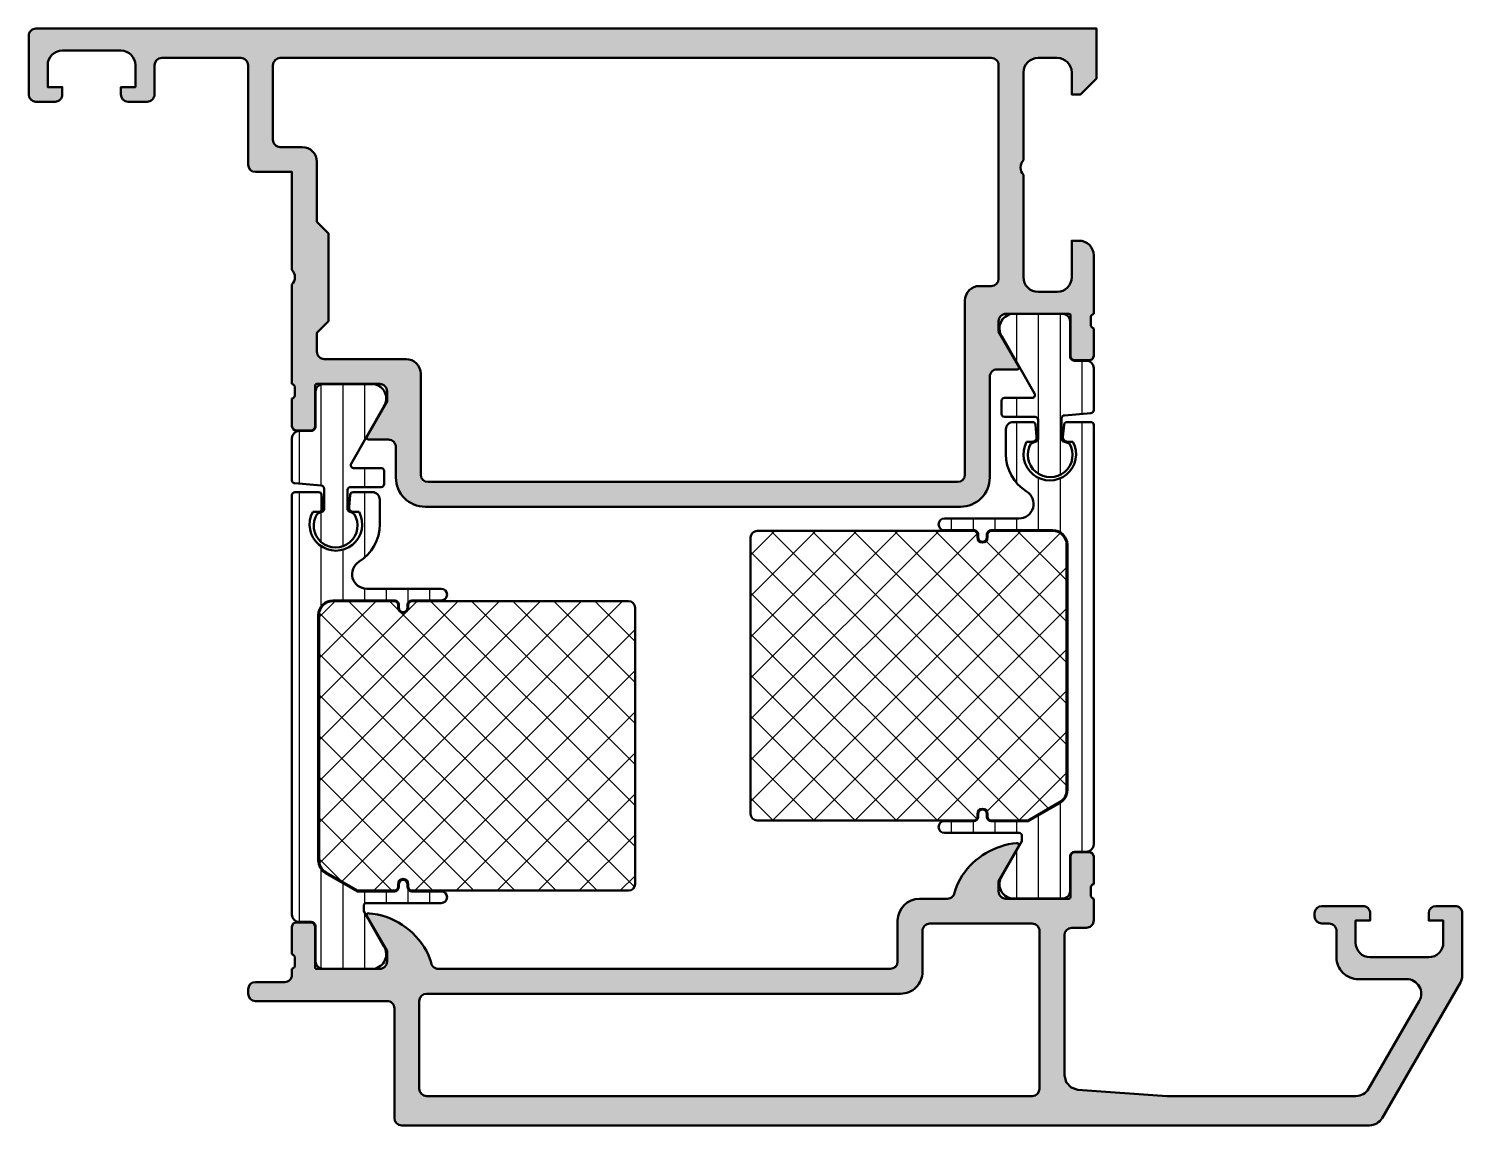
# Model space of a CAD drawing. Extents: x -20 to 78, y 10 to 85.
import ezdxf

# ---------------------------------------------------------------- set-up
doc = ezdxf.new("R2010")
doc.units = 0
for name, color, linetype, lineweight in [('0S-Alu contour', 7, 'Continuous', 50), ('0S-Alu hatch', 252, 'Continuous', 25), ('0S-Plastic contour', 254, 'Continuous', 50), ('0S-Plastic hatch', 253, 'Continuous', 25), ('0S-PT contour', 91, 'Continuous', 50), ('0S-PT hatch', 103, 'Continuous', 25)]:
    doc.layers.add(name, color=color, linetype=linetype, lineweight=lineweight)
pattern_1 = [(135, (0, 0), (-1.403165018917055, -1.403165018917055), []), (225, (0, 0), (1.403165018917055, -1.403165018917055), [])]
pattern_2 = [(90, (0, 0), (-1.4859, 0), [])]

# ---------------------------------------------------------------- blocks, each defined once
blk = doc.blocks.new('398790__73D74EE0_FB22_4A8C_B24D_59E023AB0B84_')
at = {"layer": '0S-Alu hatch'}
h = blk.add_hatch(color=256, dxfattribs=at)
edge = h.paths.add_edge_path()
edge.add_line((-4.50000000000557, 18.50000824363941), (4.499999999994201, 18.50000824363964))
edge.add_ellipse((4.500030519905962, 18.00003875976304), major_axis=(-0.499969484808123, 0), ratio=1, start_angle=179.992131141837, end_angle=270.0034975377282, ccw=False)
edge.add_line((4.999999999998977, 17.99997009521247), (4.999999999998976, 10.50000824365055))
edge.add_arc((5.500030517577215, 10.50003876121787), 0.5000305185095038, 180.0034968421549, 269.9965031559675)
edge.add_line((5.499999999993747, 10.00000824363963), (71.64911849975977, 10.00000072212959))
edge.add_arc((71.64911861346518, 11.00000072212953), 0.9999999999999442, 269.9999934851598, 329.9999999999985)
edge.add_line((72.51514401724955, 10.50000072212954), (77.86602540378442, 19.76799914888205))
edge.add_arc((77.00000000000117, 20.267999148882), 0.9999999999989476, 329.9999999999688, 360)
edge.add_line((78.00000000000011, 20.267999148882), (77.99999999999989, 24.5000011283263))
edge.add_arc((77.49995117187522, 24.50000112832613), 0.5000488281246476, 0, 90.00000000004559)
edge.add_line((77.49995117187484, 25.00004995645078), (76.19995117187489, 25.00004995645066))
edge.add_arc((76.19995117187511, 24.50004995645089), 0.4999999999997727, 90.00000000002605, 180)
edge.add_line((75.69995117187534, 24.50004995645089), (75.69995117187511, 24.00004995645101))
edge.add_line((75.69995117187511, 24.00004995645101), (76.69995117187511, 24.00004995645066))
edge.add_line((76.69995117187511, 24.00004995645066), (76.69995117187443, 22.50004995645055))
edge.add_ellipse((75.69995117187506, 22.50004995645026), major_axis=(-0.9999999999993747, 0), ratio=1, start_angle=90.00000000002927, end_angle=180, ccw=False)
edge.add_line((75.69995117187557, 21.50004995645089), (71.69995117187511, 21.50004995645089))
edge.add_ellipse((71.69995117187521, 22.50004995645101), major_axis=(-1.000000000000113, 0), ratio=1, start_angle=0, end_angle=89.99999999999352, ccw=False)
edge.add_line((70.69995117187511, 22.50004995645101), (70.69995117187511, 24.00004995645089))
edge.add_line((70.69995117187511, 24.00004995645089), (71.69995117187511, 24.00004995645101))
edge.add_line((71.69995117187511, 24.00004995645101), (71.69995117187511, 24.50004995645078))
edge.add_arc((71.1999511718746, 24.50004995645061), 0.5000000000005116, 0, 90.00000000004559)
edge.add_line((71.1999511718742, 25.00004995645112), (68.3999629060678, 25.00004995645078))
edge.add_arc((68.39996290606791, 24.50004995645112), 0.499999999999659, 90.00000000001303, 180)
edge.add_line((67.89996290606825, 24.50004995645112), (67.89996290606871, 24.30004995645096))
edge.add_arc((68.39996290606831, 24.30004995645056), 0.4999999999996021, 180, 269.9999999999674)
edge.add_line((68.39996290606803, 23.80004995645096), (68.9000511718749, 23.80004995645107))
edge.add_ellipse((68.90005117187508, 23.30009878457584), major_axis=(-0.4999511718752387, 0), ratio=1, start_angle=180, end_angle=270.00000000001955, ccw=False)
edge.add_line((69.40000234375032, 23.30009878457584), (69.39990234374989, 21.483936675201))
edge.add_arc((70.88651459583814, 21.48659010828756), 1.486614620123871, 180.1022663141738, 270.5198399252815)
edge.add_line((70.90000234375077, 20.00003667520072), (74.18948055541557, 20.00003667520094))
edge.add_ellipse((74.18948055541517, 19.00003667520077), major_axis=(-1.000000000000174, 0), ratio=1, start_angle=149.9999999999873, end_angle=269.9999999999772, ccw=False)
edge.add_line((75.05550595919965, 18.50003667520049), (71.59138288401698, 12.49999950531265))
edge.add_ellipse((70.72535748023272, 12.99999950531302), major_axis=(-1.000000000000031, 0), ratio=1, start_angle=89.99996126453891, end_angle=149.9999999999769, ccw=False)
edge.add_line((70.72535680417138, 11.99999950531322), (57.80000305175907, 12.00000824363952))
edge.add_line((57.80000305175907, 12.00000824363952), (51.72874450683559, 12.43366302879577))
edge.add_line((51.72874450683559, 12.43366302879577), (51.25941467285077, 12.58983673485035))
edge.add_line((51.25941467285077, 12.58983673485035), (50.9223480224606, 12.95185150535804))
edge.add_line((50.9223480224606, 12.95185150535804), (50.8000030517577, 13.43111481102245))
edge.add_line((50.8000030517577, 13.43111481102245), (50.80000305175724, 23.00000824363918))
edge.add_ellipse((51.30000305175747, 23.00000824363918), major_axis=(-0.5000000000002274, 0), ratio=1, start_angle=270, end_angle=360, ccw=False)
edge.add_line((51.30000305175747, 23.50000824363941), (52.30000305175747, 23.50000824363941))
edge.add_line((52.30000305175747, 23.50000824363941), (52.55000305175769, 23.56699432762379))
edge.add_line((52.55000305175769, 23.56699432762379), (52.73301696777287, 23.75000824363964))
edge.add_line((52.73301696777287, 23.75000824363964), (52.80000305175724, 24.00000824364032))
edge.add_line((52.80000305175724, 24.00000824364032), (52.80000305175747, 25.5000082413303))
edge.add_ellipse((52.8788394983005, 25.7675288333234), major_axis=(-0.2788950563274208, 0), ratio=1, start_angle=-1.16458937409908, end_angle=73.580123580507, ccw=False)
edge.add_line((52.60000205175747, 25.77319724132179), (52.60000205175747, 26.22679124132178))
edge.add_ellipse((52.87887014740064, 26.23245190079883), major_axis=(-0.2789255417371575, 0), ratio=1, start_angle=-73.57540544464553, end_angle=1.162870072885596, ccw=False)
edge.add_line((52.80000305175748, 26.49999524132178), (52.80000305175748, 28.38000624133029))
edge.add_arc((52.50000305175747, 28.3800062413303), 0.3000000000000043, 0, 89.99999999999864)
edge.add_line((52.50000305175748, 28.6800062413303), (51.5200287327147, 28.6800062413303))
edge.add_arc((51.5200287327147, 28.38000624133029), 0.3000000000000149, 90.00000000000136, 180)
edge.add_line((51.22002873271469, 28.38000624133029), (51.22002873271469, 25.6200082413303))
edge.add_ellipse((51.10002873502341, 25.62000824133029), major_axis=(-0.1199999976912878, 0), ratio=1, start_angle=90.00000000000341, end_angle=180, ccw=False)
edge.add_line((51.10002873502342, 25.500008243639), (46.80000305175747, 25.50000824363941))
edge.add_ellipse((46.79999273164656, 25.99999792352851), major_axis=(-0.4999896799956042, 0), ratio=1, start_angle=-0.001182622279827683, end_angle=90.0011826220071, ccw=False)
edge.add_line((46.30000305175747, 26.0000082436391), (46.30000305175769, 26.70002045067044))
edge.add_line((46.30000305175769, 26.70002045067044), (47.68824768066372, 29.1045309487172))
edge.add_arc((47.56129708511834, 29.16122133523455), 0.1390332824643522, 335.9366245844328, 446.6097434881066)
edge.add_line((47.5695190429684, 29.30001129539711), (47.5291900634769, 29.29453339012401))
edge.add_line((47.5291900634769, 29.29453339012401), (47.26858520507869, 29.26847137840515))
edge.add_arc((47.98929224566395, 24.32045709332615), 5.00022639524402, 98.28718532858188, 149.7131689069925)
edge.add_line((43.67153930663914, 26.84221710594387), (43.46289062500079, 26.44503082664711))
edge.add_line((43.46289062500079, 26.44503082664711), (43.30000305175679, 26.00000824363941))
edge.add_ellipse((42.80000305082603, 26.00000824363907), major_axis=(-0.5000000009307543, 0), ratio=1, start_angle=89.99650294258907, end_angle=180, ccw=False)
edge.add_line((42.79997253324302, 25.50000824363964), (40.90001525878858, 25.50000824363964))
edge.add_arc((40.90001525878864, 24.00000824363981), 1.499999999999829, 90.00000000000217, 180)
edge.add_line((39.40001525878881, 24.00000824363981), (39.40001525878836, 21.2000082436398))
edge.add_ellipse((38.90001525878825, 21.20000824363968), major_axis=(-0.5000000000001137, 0), ratio=1, start_angle=90.00000000001302, end_angle=180, ccw=False)
edge.add_line((38.90001525878836, 20.70000824363957), (8.00003051757733, 20.70000824363957))
edge.add_ellipse((8.000010727895614, 21.20001897125944), major_axis=(-0.5000107280114893, 0), ratio=1, start_angle=0.0012292686208184023, end_angle=90.00226768182557, ccw=False)
edge.add_line((7.499999999999204, 21.20000824363685), (7.337127685546306, 21.64503082664727))
edge.add_arc((2.810831850583028, 19.52062037092582), 5.000047376773994, 25.14294558707304, 81.71391756521133)
edge.add_line((3.531417846678437, 24.4684713784053), (3.270812988277498, 24.49453339012417))
edge.add_line((3.270812988277498, 24.49453339012417), (3.230484008788494, 24.50001129539716))
edge.add_arc((3.238705966638377, 24.36122133523458), 0.1390332824643608, 93.3902565118197, 204.0633754152994)
edge.add_line((3.111755371092731, 24.30453094871781), (4.499999999998976, 21.90002045067116))
edge.add_line((4.499999999998976, 21.90002045067116), (4.499999999998976, 21.20000824363991))
edge.add_ellipse((4.000010320109652, 21.19999792352889), major_axis=(-0.4999896799958316, 0), ratio=1, start_angle=89.99881737812319, end_angle=180.0011826222799, ccw=False)
edge.add_line((3.999999999999886, 20.70000824363957), (-0.3000256809578019, 20.70000824363921))
edge.add_ellipse((-0.3000256809578161, 20.82000824363921), major_axis=(-0.120000000000001, 0), ratio=1, start_angle=0, end_angle=90.00000000000682, ccw=False)
edge.add_line((-0.4200256809578172, 20.82000824363921), (-0.4200256809578065, 23.5800062436392))
edge.add_arc((-0.7200256809578179, 23.58000624363921), 0.3000000000000114, 0, 90)
edge.add_line((-0.7200256809578179, 23.88000624363922), (-1.700000000000599, 23.88000624363921))
edge.add_arc((-1.700000000000585, 23.58000624363921), 0.3000000000000078, 90.00000000000273, 180)
edge.add_line((-2.000000000000593, 23.58000624363921), (-2.000000000000596, 21.69999524363069))
edge.add_ellipse((-2.078867095643758, 21.43245190310775), major_axis=(-0.2789255417371457, 0), ratio=1, start_angle=178.8371299271133, end_angle=253.5754054446464, ccw=False)
edge.add_line((-1.799999000000594, 21.42679124363069), (-1.799999000000596, 20.97319724363069))
edge.add_ellipse((-2.078836446543633, 20.96752883563231), major_axis=(-0.2788950563274236, 0), ratio=1, start_angle=106.4198764194908, end_angle=181.1645893740976, ccw=False)
edge.add_line((-2.000000000000598, 20.7000082436392), (-2.000000000001477, 20.30001129539677))
edge.add_ellipse((-2.499984741444393, 20.29999603707308), major_axis=(-0.499984741675739, 0), ratio=1, start_angle=89.99999999943333, end_angle=180.0017485284276, ccw=False)
edge.add_line((-2.499984741449338, 19.80001129539734), (-4.500000000005798, 19.80001129539745))
edge.add_arc((-4.499938970430648, 19.2999502581446), 0.5000610409769993, 90.00699262050773, 179.9877617963108)
edge.add_line((-5.000000000000341, 19.30005706965641), (-5.00000000000125, 19.00000824364987))
edge.add_arc((-4.499969482422898, 19.00003876121776), 0.5000305185096174, 180.0034968421549, 269.9965031560586)
edge = h.paths.add_edge_path()
edge.add_line((48.60001525878863, 12.00000569351017), (7.20000305175688, 12.00000569351028))
edge.add_ellipse((7.200003051756993, 12.5000056935104), major_axis=(-0.5000000000001137, 0), ratio=1, start_angle=0, end_angle=89.99999999998698, ccw=False)
edge.add_line((6.70000305175688, 12.50000569351028), (6.70000305175688, 18.50000519188155))
edge.add_ellipse((7.200003051757221, 18.50000519188155), major_axis=(-0.5000000000003411, 0), ratio=1, start_angle=270.000000000013, end_angle=360, ccw=False)
edge.add_line((7.200003051757107, 19.00000519188189), (39.60001525878795, 19.00000519188166))
edge.add_arc((39.60001525878846, 20.50000519188206), 1.500000000000397, 269.9999999999804, 360)
edge.add_line((41.10001525878885, 20.50000519188166), (41.10001525878863, 23.30000824363908))
edge.add_ellipse((41.60001525878868, 23.30000824363908), major_axis=(-0.500000000000057, 0), ratio=1, start_angle=269.9999999999544, end_angle=360, ccw=False)
edge.add_line((41.60001525878908, 23.80000824363914), (48.60001525878885, 23.80000824363914))
edge.add_ellipse((48.60001525878897, 23.30000824363925), major_axis=(-0.4999999999998864, 0), ratio=1, start_angle=180, end_angle=270.000000000013, ccw=False)
edge.add_line((49.10001525878886, 23.30000824363937), (49.10001525878886, 12.50000569351062))
edge.add_ellipse((48.6000152587884, 12.50000569351062), major_axis=(-0.5000000000004547, 0), ratio=1, start_angle=90.00000000002609, end_angle=180, ccw=False)
at = {"layer": '0S-Alu contour', "color": 7}
for points in [[(46.30000305175747, 26.0000082436391), (46.30000305175769, 26.70002045067044), (47.68824768066372, 29.1045309487172)], [(47.5695190429684, 29.30001129539711), (47.5291900634769, 29.29453339012401), (47.26858520507869, 29.26847137840515)], [(52.50000305175748, 28.6800062413303), (51.5200287327147, 28.6800062413303)], [(51.22002873271469, 28.38000624133029), (51.22002873271469, 25.6200082413303)], [(52.80000305175748, 26.49999524132178), (52.80000305175748, 28.38000624133029)], [(43.67153930663914, 26.84221710594387), (43.46289062500079, 26.44503082664711), (43.30000305175679, 26.00000824363941)], [(42.79997253324302, 25.50000824363964), (40.90001525878858, 25.50000824363964)], [(51.10002873502342, 25.500008243639), (46.80000305175747, 25.50000824363941)], [(51.30000305175747, 23.50000824363941), (52.30000305175747, 23.50000824363941), (52.55000305175769, 23.56699432762379), (52.73301696777287, 23.75000824363964), (52.80000305175724, 24.00000824364032), (52.80000305175747, 25.5000082413303)], [(52.60000205175747, 25.77319724132179), (52.60000205175747, 26.22679124132178)], [(71.1999511718742, 25.00004995645112), (68.3999629060678, 25.00004995645078)], [(77.49995117187484, 25.00004995645078), (76.19995117187489, 25.00004995645066)], [(-2.000000000000593, 23.58000624363921), (-2.000000000000596, 21.69999524363069)], [(-0.7200256809578179, 23.88000624363922), (-1.700000000000599, 23.88000624363921)], [(-0.4200256809578172, 20.82000824363921), (-0.4200256809578065, 23.5800062436392)], [(3.111755371092731, 24.30453094871781), (4.499999999998976, 21.90002045067116), (4.499999999998976, 21.20000824363991)], [(3.531417846678437, 24.4684713784053), (3.270812988277498, 24.49453339012417), (3.230484008788494, 24.50001129539716)], [(39.40001525878881, 24.00000824363981), (39.40001525878836, 21.2000082436398)], [(41.60001525878908, 23.80000824363914), (48.60001525878885, 23.80000824363914)], [(67.89996290606825, 24.50004995645112), (67.89996290606871, 24.30004995645096)], [(68.39996290606803, 23.80004995645096), (68.9000511718749, 23.80004995645107)], [(70.69995117187511, 22.50004995645101), (70.69995117187511, 24.00004995645089), (71.69995117187511, 24.00004995645101), (71.69995117187511, 24.50004995645078)], [(75.69995117187534, 24.50004995645089), (75.69995117187511, 24.00004995645101), (76.69995117187511, 24.00004995645066), (76.69995117187443, 22.50004995645055)], [(78.00000000000011, 20.267999148882), (77.99999999999989, 24.5000011283263)], [(41.10001525878885, 20.50000519188166), (41.10001525878863, 23.30000824363908)], [(49.10001525878886, 23.30000824363937), (49.10001525878886, 12.50000569351062)], [(70.72535680417138, 11.99999950531322), (57.80000305175907, 12.00000824363952), (51.72874450683559, 12.43366302879577), (51.25941467285077, 12.58983673485035), (50.9223480224606, 12.95185150535804), (50.8000030517577, 13.43111481102245), (50.80000305175724, 23.00000824363918)], [(69.40000234375032, 23.30009878457584), (69.39990234374989, 21.483936675201)], [(7.499999999999204, 21.20000824363685), (7.337127685546306, 21.64503082664727)], [(-2.000000000000598, 20.7000082436392), (-2.000000000001477, 20.30001129539677)], [(-1.799999000000594, 21.42679124363069), (-1.799999000000596, 20.97319724363069)], [(3.999999999999886, 20.70000824363957), (-0.3000256809578019, 20.70000824363921)], [(38.90001525878836, 20.70000824363957), (8.00003051757733, 20.70000824363957)], [(75.69995117187557, 21.50004995645089), (71.69995117187511, 21.50004995645089)], [(-2.499984741449338, 19.80001129539734), (-4.500000000005798, 19.80001129539745)], [(70.90000234375077, 20.00003667520072), (74.18948055541557, 20.00003667520094)], [(72.51514401724955, 10.50000072212954), (77.86602540378442, 19.76799914888205)], [(-5.000000000000341, 19.30005706965641), (-5.00000000000125, 19.00000824364987)], [(7.200003051757107, 19.00000519188189), (39.60001525878795, 19.00000519188166)], [(-4.50000000000557, 18.50000824363941), (4.499999999994201, 18.50000824363964)], [(4.999999999998977, 17.99997009521247), (4.999999999998976, 10.50000824365055)], [(6.70000305175688, 12.50000569351028), (6.70000305175688, 18.50000519188155)], [(75.05550595919965, 18.50003667520049), (71.59138288401698, 12.49999950531265)], [(48.60001525878863, 12.00000569351017), (7.20000305175688, 12.00000569351028)], [(5.499999999993747, 10.00000824363963), (71.64911849975977, 10.00000072212959)]]:
    blk.add_lwpolyline(points, dxfattribs=at)
for centre, radius, start, end in [((47.98929224566395, 24.32045709332615), 5.00022639524402, 98.28718532858188, 149.7131689069925), ((47.56129708511834, 29.16122133523455), 0.1390332824643522, 335.9366245844328, 86.6097434881067), ((51.5200287327147, 28.38000624133029), 0.3000000000000149, 90.00000000000136, 180), ((52.50000305175747, 28.3800062413303), 0.3000000000000043, 0, 89.99999999999864), ((40.90001525878864, 24.00000824363981), 1.499999999999829, 90.00000000000217, 180), ((68.39996290606791, 24.50004995645112), 0.499999999999659, 90.00000000001303, 180), ((71.1999511718746, 24.50004995645061), 0.5000000000005116, 0, 90.00000000004559), ((76.19995117187511, 24.50004995645089), 0.4999999999997727, 90.00000000002605, 180), ((77.49995117187522, 24.50000112832613), 0.5000488281246476, 0, 90.00000000004559), ((-1.700000000000585, 23.58000624363921), 0.3000000000000078, 90.00000000000273, 180), ((-0.7200256809578179, 23.58000624363921), 0.3000000000000114, 0, 90), ((3.238705966638377, 24.36122133523458), 0.1390332824643608, 93.3902565118197, 204.0633754152994), ((2.810831850583028, 19.52062037092582), 5.000047376773994, 25.14294558707304, 81.71391756521133), ((68.39996290606831, 24.30004995645056), 0.4999999999996021, 180, 269.9999999999674), ((70.88651459583814, 21.48659010828756), 1.486614620123871, 180.1022663141738, 270.5198399252815), ((-4.499938970430648, 19.2999502581446), 0.5000610409769993, 90.00699262050773, 179.9877617963108), ((39.60001525878846, 20.50000519188206), 1.500000000000397, 269.9999999999804, 0), ((77.00000000000117, 20.267999148882), 0.9999999999989476, 329.9999999999688, 0), ((-4.499969482422898, 19.00003876121776), 0.5000305185096174, 180.0034968421549, 269.9965031560586), ((5.500030517577215, 10.50003876121787), 0.5000305185095038, 180.0034968421549, 269.9965031559675), ((71.64911861346518, 11.00000072212953), 0.9999999999999442, 269.9999934851598, 329.9999999999985)]:
    blk.add_arc(centre, radius, start, end, dxfattribs=at)
at = {"layer": '0S-Alu contour', "color": 7, "extrusion": (0, 0, -1)}
for centre, radius, start, end in [((-52.87887014740064, 26.23245190079883), 0.2789255417371575, 358.8371299271144, 73.57540544464557), ((-42.80000305082603, 26.00000824363907), 0.5000000009307543, 180, 270.0034970574109), ((-46.79999273164656, 25.99999792352851), 0.4999896799956042, 269.9988173779929, 0.0011826222798784), ((-51.10002873502341, 25.62000824133029), 0.1199999976912878, 180, 269.9999999999966), ((-52.8788394983005, 25.7675288333234), 0.2788950563274208, 286.419876419493, 1.164589374099114), ((-41.60001525878868, 23.30000824363908), 0.500000000000057, 0, 90.00000000004559), ((-48.60001525878897, 23.30000824363925), 0.4999999999998864, 89.99999999998697, 180), ((-68.90005117187508, 23.30009878457584), 0.4999511718752388, 89.99999999998046, 180), ((-51.30000305175747, 23.00000824363918), 0.5000000000002274, 0, 90), ((2.078867095643758, 21.43245190310775), 0.2789255417371457, 106.4245945553536, 181.1628700728868), ((-71.69995117187521, 22.50004995645101), 1.000000000000113, 270.0000000000065, 0), ((-75.69995117187506, 22.50004995645026), 0.9999999999993747, 180, 269.9999999999707), ((2.078836446543633, 20.96752883563231), 0.2788950563274236, 178.8354106259024, 253.5801235805092), ((0.3000256809578161, 20.82000824363921), 0.120000000000001, 269.9999999999932, 0), ((-4.000010320109652, 21.19999792352889), 0.4999896799958316, 179.9988173777201, 270.0011826218768), ((-8.000010727895614, 21.20001897125944), 0.5000107280114893, 269.9977323181744, 359.9987707313792), ((-38.90001525878825, 21.20000824363968), 0.5000000000001137, 180, 269.999999999987), ((2.499984741444393, 20.29999603707308), 0.4999847416757391, 179.9982514715724, 270.0000000005667), ((-74.18948055541517, 19.00003667520077), 1.000000000000174, 90.0000000000228, 210.0000000000128), ((-7.200003051757221, 18.50000519188155), 0.5000000000003411, 0, 89.99999999998697), ((-4.500030519905962, 18.00003875976304), 0.499969484808123, 89.99650246227179, 180.007868858163), ((-7.200003051756993, 12.5000056935104), 0.5000000000001137, 270.000000000013, 0), ((-48.6000152587884, 12.50000569351062), 0.5000000000004547, 180, 269.9999999999739), ((-70.72535748023272, 12.99999950531302), 1.000000000000031, 210.0000000000232, 270.0000387354611)]:
    blk.add_arc(centre, radius, start, end, dxfattribs=at)
blk = doc.blocks.new('371280__603EA6CC_8E46_4776_B434_428593C489CB_')
at = {"layer": '0S-PT hatch'}
h = blk.add_hatch(dxfattribs=at)
h.set_pattern_fill('ANSI37', color=256, scale=0.625, angle=90, style=0)
h.set_pattern_definition(pattern_1)
edge = h.paths.add_edge_path()
edge.add_line((29.3500167841238, 50.19996203540639), (29.35001678412392, 31.29998425724608))
edge.add_arc((29.8000401026243, 31.29998425725811), 0.4500233185003851, 180, 269.9999999998833)
edge.add_line((29.80004010262339, 30.84996093875772), (44.60001525879791, 30.84996093930177))
edge.add_arc((44.60001525878872, 31.09996093930175), 0.2499999999999822, 270.0000000021056, 360)
edge.add_line((44.8500152587887, 31.09996093930175), (44.8500152587887, 31.29996093930158))
edge.add_ellipse((45.20001068115198, 31.29996093930156), major_axis=(-0.3499954223632784, 0), ratio=1, start_angle=180, end_angle=360, ccw=False)
edge.add_line((45.55000610351526, 31.29996093930154), (45.55000610351527, 31.09996093930167))
edge.add_arc((45.8000061035154, 31.09996093930167), 0.2500000000001279, 180, 270.0000000000033)
edge.add_line((45.80000610351541, 30.84996093930154), (48.31282866458611, 30.84996093930166))
edge.add_line((48.31282866458611, 30.84996093930166), (50.47488519540699, 32.09796996455971))
edge.add_arc((49.9999204820941, 32.92080100043147), 0.9500749404579562, 299.994933624965, 360.0000430627042)
edge.add_line((50.94999542255179, 32.92080171449447), (50.95000803241832, 49.69998463942166))
edge.add_arc((50.0000080324185, 49.69998535336419), 0.9500000000000863, 359.9999569457602, 450.0000000000034)
edge.add_line((50.00000803241845, 50.64998535336427), (45.80000610351525, 50.64998535336406))
edge.add_arc((45.80000610351526, 50.39998535336405), 0.2500000000000071, 90.0000000000016, 180)
edge.add_line((45.55000610351526, 50.39998535336405), (45.55000610351526, 50.19998535336416))
edge.add_ellipse((45.20001068115198, 50.19998535336416), major_axis=(-0.3499954223632784, 0), ratio=1, start_angle=0, end_angle=180, ccw=False)
edge.add_line((44.8500152587887, 50.19998535336416), (44.8500152587887, 50.39998535336398))
edge.add_arc((44.60001525878852, 50.39998535336398), 0.2500000000001847, 0, 90)
edge.add_line((44.60001525878852, 50.64998535336416), (29.80004010262517, 50.64998535390774))
edge.add_arc((29.80004010262515, 50.19996203540639), 0.4500233185013585, 89.9999999999982, 180)
at = {"layer": '0S-PT contour', "color": 7}
for points in [[(29.3500167841238, 50.19996203540639), (29.35001678412392, 31.29998425724608)], [(44.60001525878852, 50.64998535336416), (29.80004010262517, 50.64998535390774)], [(44.8500152587887, 50.19998535336416), (44.8500152587887, 50.39998535336398)], [(45.55000610351526, 50.39998535336405), (45.55000610351526, 50.19998535336416)], [(50.00000803241845, 50.64998535336427), (45.80000610351525, 50.64998535336406)], [(50.94999542255179, 32.92080171449447), (50.95000803241832, 49.69998463942166)], [(45.80000610351541, 30.84996093930154), (48.31282866458611, 30.84996093930166), (50.47488519540699, 32.09796996455971)], [(29.80004010262339, 30.84996093875772), (44.60001525879791, 30.84996093930177)], [(44.8500152587887, 31.09996093930175), (44.8500152587887, 31.29996093930158)], [(45.55000610351526, 31.29996093930154), (45.55000610351527, 31.09996093930167)]]:
    blk.add_lwpolyline(points, dxfattribs=at)
for centre, radius, start, end in [((29.80004010262515, 50.19996203540639), 0.4500233185013585, 89.9999999999982, 180), ((44.60001525878852, 50.39998535336398), 0.2500000000001847, 0, 90), ((45.80000610351526, 50.39998535336405), 0.2500000000000071, 90.0000000000016, 180), ((50.0000080324185, 49.69998535336419), 0.9500000000000863, 359.9999569457602, 90.00000000000344), ((49.9999204820941, 32.92080100043147), 0.9500749404579562, 299.994933624965, 4.30627041987e-05), ((29.8000401026243, 31.29998425725811), 0.4500233185003851, 180, 269.9999999998833), ((44.60001525878872, 31.09996093930175), 0.2499999999999822, 270.0000000021056, 0), ((45.8000061035154, 31.09996093930167), 0.2500000000001279, 180, 270.0000000000033)]:
    blk.add_arc(centre, radius, start, end, dxfattribs=at)
at = {"layer": '0S-PT contour', "color": 7, "extrusion": (0, 0, -1)}
for centre, start, end in [((-45.20001068115198, 50.19998535336416), 180, 0), ((-45.20001068115198, 31.29996093930156), 0, 180)]:
    blk.add_arc(centre, 0.3499954223632784, start, end, dxfattribs=at)
blk = doc.blocks.new('371280__EBB3E214_473C_4F26_9E7B_59415303142A_')
at = {"layer": '0S-PT hatch'}
h = blk.add_hatch(dxfattribs=at)
h.set_pattern_fill('ANSI37', color=256, scale=0.625, angle=90, style=0)
h.set_pattern_definition(pattern_1)
edge = h.paths.add_edge_path()
edge.add_ellipse((20.99996411505678, 45.39996320358596), major_axis=(-0.4500221525778036, 0), ratio=1, start_angle=180.002820352431, end_angle=269.99747651946143, ccw=False)
edge.add_line((21.44998626708937, 45.3999853556726), (21.44998626714362, 26.49996327329745))
edge.add_ellipse((20.99996411500235, 26.49998309364286), major_axis=(-0.4500221525777468, 0), ratio=1, start_angle=90.00282035246568, end_angle=179.9974765193581, ccw=False)
edge.add_line((20.99998626708925, 26.04996094161033), (6.199987792968229, 26.04996094161044))
edge.add_ellipse((6.199987792968244, 26.29996094161042), major_axis=(-0.2499999999999787, 0), ratio=1, start_angle=0, end_angle=89.9999999999967, ccw=False)
edge.add_line((5.949987792968265, 26.29996094161042), (5.949987792968272, 26.49996094161044))
edge.add_arc((5.599992370604937, 26.49996094161044), 0.3499954223633352, 0, 180)
edge.add_line((5.249996948241602, 26.49996094161044), (5.249996948241602, 26.29996094161051))
edge.add_ellipse((4.999996948241545, 26.29996094161051), major_axis=(-0.2500000000000568, 0), ratio=1, start_angle=89.9999999999967, end_angle=180, ccw=False)
edge.add_line((4.99999694824153, 26.04996094161045), (2.487174387185305, 26.04996094161044))
edge.add_line((2.487174387185305, 26.04996094161044), (0.3250747343361127, 27.29799485979744))
edge.add_ellipse((0.8000817602370204, 28.12080053539814), major_axis=(-0.9500741310318643, 0), ratio=1, start_angle=0.0011422939418821443, end_angle=60.0020918199142, ccw=False)
edge.add_line((-0.1499923706060283, 28.12078159396941), (-0.1500049806611798, 44.89998432859793))
edge.add_ellipse((0.7999950193382688, 44.89998535567294), major_axis=(-0.950000000000004, 0), ratio=1, start_angle=-90.0000000000008, end_angle=6.194420529936906e-05, ccw=False)
edge.add_line((0.799995019338283, 45.84998535567295), (4.99999694824163, 45.84998535567294))
edge.add_ellipse((4.999996948241516, 45.59998535567286), major_axis=(-0.2500000000000782, 0), ratio=1, start_angle=180, end_angle=269.99999999997397, ccw=False)
edge.add_line((5.249996948241594, 45.59998535567286), (5.249996948241715, 45.39998535567294))
edge.add_arc((5.599992370604937, 45.39998535567294), 0.3499954223632216, 180, 360)
edge.add_line((5.949987792968158, 45.39998535567294), (5.949987792968158, 45.59998535567296))
edge.add_ellipse((6.199987792968116, 45.59998535567287), major_axis=(-0.2499999999999574, 0), ratio=1, start_angle=269.99999999997397, end_angle=360, ccw=False)
edge.add_line((6.199987792968229, 45.84998535567282), (20.99998393540224, 45.84998535572729))
at = {"layer": '0S-PT contour', "color": 7}
for points in [[(0.799995019338283, 45.84998535567295), (4.99999694824163, 45.84998535567294)], [(5.249996948241594, 45.59998535567286), (5.249996948241715, 45.39998535567294)], [(5.949987792968158, 45.39998535567294), (5.949987792968158, 45.59998535567296)], [(6.199987792968229, 45.84998535567282), (20.99998393540224, 45.84998535572729)], [(21.44998626708937, 45.3999853556726), (21.44998626714362, 26.49996327329745)], [(-0.1499923706060283, 28.12078159396941), (-0.1500049806611798, 44.89998432859793)], [(4.99999694824153, 26.04996094161045), (2.487174387185305, 26.04996094161044), (0.3250747343361127, 27.29799485979744)], [(5.249996948241602, 26.49996094161044), (5.249996948241602, 26.29996094161051)], [(5.949987792968265, 26.29996094161042), (5.949987792968272, 26.49996094161044)], [(20.99998626708925, 26.04996094161033), (6.199987792968229, 26.04996094161044)]]:
    blk.add_lwpolyline(points, dxfattribs=at)
at = {"layer": '0S-PT contour', "color": 7, "extrusion": (0, 0, -1)}
for centre, radius, start, end in [((-0.7999950193382688, 44.89998535567294), 0.950000000000004, 359.9999380557947, 90.00000000000087), ((-4.999996948241516, 45.59998535567286), 0.2500000000000782, 90.00000000002605, 180), ((-6.199987792968116, 45.59998535567287), 0.2499999999999574, 0, 90.00000000002605), ((-20.99996411505678, 45.39996320358596), 0.4500221525778036, 90.0025234805386, 179.997179647569), ((-0.8000817602370204, 28.12080053539814), 0.9500741310318646, 299.9979081800858, 359.9988577060581), ((-20.99996411500235, 26.49998309364286), 0.4500221525777468, 180.002523480642, 269.9971796475343), ((-4.999996948241545, 26.29996094161051), 0.2500000000000568, 180, 270.0000000000033), ((-6.199987792968244, 26.29996094161042), 0.2499999999999787, 270.0000000000033, 0)]:
    blk.add_arc(centre, radius, start, end, dxfattribs=at)
at = {"layer": '0S-PT contour', "color": 7}
for centre, radius, start, end in [((5.599992370604937, 45.39998535567294), 0.3499954223632216, 180, 0), ((5.599992370604937, 26.49996094161044), 0.3499954223633352, 0, 180)]:
    blk.add_arc(centre, radius, start, end, dxfattribs=at)
blk = doc.blocks.new('284173__30CE8057_957B_47B2_8EF5_8494ADC51B93___B8DF5FC1_F202_476A_A1E8_FD31BE7339BE_')
at = {"layer": '0S-Plastic hatch'}
h = blk.add_hatch(dxfattribs=at)
h.set_pattern_fill('ANSI31', color=256, scale=0.4680000000000001, angle=45, style=0)
h.set_pattern_definition(pattern_2)
edge = h.paths.add_edge_path()
edge.add_line((52.80000915527626, 57.89996088605383), (52.80000303682897, 29.21000513470679))
edge.add_ellipse((52.30000303682898, 29.21000524133727), major_axis=(-0.5000000000000043, 0), ratio=1, start_angle=90.00000000000159, end_angle=179.9999878056733, ccw=False)
edge.add_line((52.30000303682899, 28.71000524133727), (51.48967171842414, 28.71000524133727))
edge.add_arc((51.48967171842414, 28.41000524133727), 0.3000000000000043, 90, 180)
edge.add_line((51.18967171842414, 28.41000524133727), (51.19000366882116, 26.01000685840096))
edge.add_ellipse((50.69000769138255, 26.01000421877588), major_axis=(-0.4999959774455833, 0), ratio=1, start_angle=89.99969751881332, end_angle=180.0003024817733, ccw=False)
edge.add_line((50.69000505175747, 25.51000824133727), (47.213463553658, 25.51000824133727))
edge.add_ellipse((47.35577420264935, 26.49982631606012), major_axis=(-0.9999960709244778, 0), ratio=1, start_angle=-32.7270160998404, end_angle=81.81839194810021, ccw=False)
edge.add_line((46.51452155365801, 27.04046124133727), (47.89999999999964, 29.44018063211978))
edge.add_line((47.89999999999964, 29.44018063211978), (47.89999999999964, 29.79997314633286))
edge.add_arc((47.69999999999965, 29.79997314633292), 0.1999999999999886, 0, 89.99999999998371)
edge.add_line((47.69999999999971, 29.9999731463329), (42.60001220703089, 29.99997314633294))
edge.add_ellipse((42.60001220703089, 30.3999670428173), major_axis=(-0.3999938964843608, 0), ratio=1, start_angle=-90, end_angle=90, ccw=False)
edge.add_line((42.60001220703089, 30.79996093930166), (44.60001525878875, 30.79996093930177))
edge.add_arc((44.60001525878861, 31.09996093930153), 0.2999999999997556, 270.0000000000271, 360)
edge.add_line((44.90001525878836, 31.09996093930153), (44.90001525878859, 31.29996093930154))
edge.add_ellipse((45.20001068115193, 31.29996093930154), major_axis=(-0.2999954223633381, 0), ratio=1, start_angle=180, end_angle=360, ccw=False)
edge.add_line((45.50000610351527, 31.29996093930154), (45.50000610351527, 31.09996093930161))
edge.add_arc((45.80000610351533, 31.09996093930161), 0.3000000000000682, 180, 270)
edge.add_line((45.80000610351533, 30.79996093930154), (48.32622375488245, 30.79996093930154))
edge.add_line((48.32622375488245, 30.79996093930154), (50.4999267578121, 32.05469268689629))
edge.add_arc((49.99992048209375, 32.92080100043146), 1.00007494045819, 299.9979363638884, 359.9988858904897)
edge.add_line((50.99999542236289, 32.92078155408365), (51.00000803241801, 49.69998427223245))
edge.add_arc((50.0000080324186, 49.69998535336404), 0.9999999999999946, 359.9999380557947, 450.0000000000012)
edge.add_line((50.00000803241858, 50.69998535336405), (45.80000610351522, 50.69998535336404))
edge.add_arc((45.80000610351532, 50.39998535336398), 0.300000000000054, 90.000000000019, 180)
edge.add_line((45.50000610351527, 50.39998535336398), (45.50000610351515, 50.19998535336404))
edge.add_ellipse((45.20001068115193, 50.19998535336404), major_axis=(-0.2999954223632244, 0), ratio=1, start_angle=0, end_angle=180, ccw=False)
edge.add_line((44.9000152587887, 50.19998535336404), (44.9000152587887, 50.39998535336408))
edge.add_arc((44.60001525878875, 50.39998535336398), 0.2999999999999545, 0, 90.00000000002171)
edge.add_line((44.60001525878864, 50.69998535336392), (42.60001220703089, 50.69998535336407))
edge.add_ellipse((42.60001220703089, 51.09997924984849), major_axis=(-0.3999938964844176, 0), ratio=1, start_angle=-90, end_angle=90, ccw=False)
edge.add_line((42.60001220703089, 51.4999731463329), (47.6928191055789, 51.4999731463329))
edge.add_arc((47.69281910557892, 52.49997314633285), 0.999999999999943, 269.9999999999988, 418.2116693563891)
edge.add_ellipse((49.79994985772562, 55.89997314535619), major_axis=(-3.000000000000178, 0), ratio=1, start_angle=-0.003997086741776457, end_angle=58.2116693563886, ccw=False)
edge.add_line((46.79994986502562, 55.9001824323284), (46.80000915527297, 57.5999609393016))
edge.add_ellipse((47.30000915527313, 57.59996093930155), major_axis=(-0.5000000000001635, 0), ratio=1, start_angle=269.9999999999935, end_angle=360, ccw=False)
edge.add_line((47.30000915527319, 58.09996093930171), (48.62602452675755, 58.0999609393017))
edge.add_ellipse((48.62602452675757, 57.8999609393017), major_axis=(-0.1999999999999886, 0), ratio=1, start_angle=185.0001565526393, end_angle=270.0000000000041, ccw=False)
edge.add_line((48.82526341874701, 57.91739263224348), (48.89886749326048, 57.07612068574575))
edge.add_ellipse((48.60000915527623, 57.04997314633303), major_axis=(-0.3000000000000722, 0), ratio=1, start_angle=89.99999999999591, end_angle=185.0001565526479, ccw=False)
edge.add_line((48.60000915527621, 56.74997314633295), (48.21328669298647, 56.74997314633291))
edge.add_arc((49.79994985772544, 55.89997314535622), 1.799999999999962, 151.8213572242008, 388.1786427757992)
edge.add_line((51.38661302246442, 56.74997314633291), (51.0000091552762, 56.74997314633301))
edge.add_ellipse((51.00000915527616, 57.04997314633307), major_axis=(-0.300000000000054, 0), ratio=1, start_angle=-5.000156552637293, end_angle=90.00000000000807, ccw=False)
edge.add_line((50.70115081729192, 57.07612068574573), (50.77475489180529, 57.91739263224342))
edge.add_ellipse((50.97399378379496, 57.89996093930151), major_axis=(-0.2000000000002338, 0), ratio=1, start_angle=269.99999999999386, end_angle=354.99984344732815, ccw=False)
edge.add_line((50.97399378379499, 58.09996093930174), (52.60000915527622, 58.09996093930172))
edge.add_ellipse((52.60000915527624, 57.89996093930169), major_axis=(-0.2000000000000313, 0), ratio=1, start_angle=180.0000152727673, end_angle=270.00000000000614, ccw=False)
at = {"layer": '0S-Plastic contour', "color": 7}
for points in [[(47.30000915527319, 58.09996093930171), (48.62602452675755, 58.0999609393017)], [(48.82526341874701, 57.91739263224348), (48.89886749326048, 57.07612068574575)], [(50.70115081729192, 57.07612068574573), (50.77475489180529, 57.91739263224342)], [(50.97399378379499, 58.09996093930174), (52.60000915527622, 58.09996093930172)], [(52.80000915527626, 57.89996088605383), (52.80000303682897, 29.21000513470679)], [(46.79994986502562, 55.9001824323284), (46.80000915527297, 57.5999609393016)], [(48.60000915527621, 56.74997314633295), (48.21328669298647, 56.74997314633291)], [(51.38661302246442, 56.74997314633291), (51.0000091552762, 56.74997314633301)], [(42.60001220703089, 51.4999731463329), (47.6928191055789, 51.4999731463329)], [(44.60001525878864, 50.69998535336392), (42.60001220703089, 50.69998535336407)], [(44.9000152587887, 50.19998535336404), (44.9000152587887, 50.39998535336408)], [(45.50000610351527, 50.39998535336398), (45.50000610351515, 50.19998535336404)], [(50.00000803241858, 50.69998535336405), (45.80000610351522, 50.69998535336404)], [(50.99999542236289, 32.92078155408365), (51.00000803241801, 49.69998427223245)], [(45.80000610351533, 30.79996093930154), (48.32622375488245, 30.79996093930154), (50.4999267578121, 32.05469268689629)], [(42.60001220703089, 30.79996093930166), (44.60001525878875, 30.79996093930177)], [(44.90001525878836, 31.09996093930153), (44.90001525878859, 31.29996093930154)], [(45.50000610351527, 31.29996093930154), (45.50000610351527, 31.09996093930161)], [(47.69999999999971, 29.9999731463329), (42.60001220703089, 29.99997314633294)], [(46.51452155365801, 27.04046124133727), (47.89999999999964, 29.44018063211978), (47.89999999999964, 29.79997314633286)], [(52.30000303682899, 28.71000524133727), (51.48967171842414, 28.71000524133727)], [(51.18967171842414, 28.41000524133727), (51.19000366882116, 26.01000685840096)], [(50.69000505175747, 25.51000824133727), (47.213463553658, 25.51000824133727)]]:
    blk.add_lwpolyline(points, dxfattribs=at)
at = {"layer": '0S-Plastic contour', "color": 7, "extrusion": (0, 0, -1)}
for centre, radius, start, end in [((-47.30000915527313, 57.59996093930155), 0.5000000000001635, 0, 90.00000000000651), ((-48.62602452675757, 57.8999609393017), 0.1999999999999886, 89.99999999999594, 174.9998434473607), ((-50.97399378379496, 57.89996093930151), 0.2000000000002338, 5.000156552671869, 90.00000000000612), ((-52.60000915527624, 57.89996093930169), 0.2000000000000313, 89.99999999999388, 179.9999847272327), ((-48.60000915527623, 57.04997314633303), 0.3000000000000722, 174.9998434473521, 270.0000000000041), ((-51.00000915527616, 57.04997314633307), 0.300000000000054, 269.9999999999919, 5.000156552637347), ((-49.79994985772562, 55.89997314535619), 3.000000000000178, 301.7883306436114, 0.0039970867418171), ((-42.60001220703089, 51.09997924984849), 0.3999938964844176, 270, 90), ((-45.20001068115193, 50.19998535336404), 0.2999954223632244, 180, 0), ((-45.20001068115193, 31.29996093930154), 0.2999954223633381, 0, 180), ((-42.60001220703089, 30.3999670428173), 0.3999938964843608, 270, 90), ((-52.30000303682898, 29.21000524133727), 0.5000000000000043, 180.0000121943268, 269.9999999999984), ((-47.35577420264935, 26.49982631606012), 0.9999960709244778, 278.1816080518998, 32.72701609984042), ((-50.69000769138255, 26.01000421877588), 0.4999959774455833, 179.9996975182267, 270.0003024811867)]:
    blk.add_arc(centre, radius, start, end, dxfattribs=at)
at = {"layer": '0S-Plastic contour', "color": 7}
for centre, radius, start, end in [((49.79994985772544, 55.89997314535622), 1.799999999999962, 151.8213572242008, 28.1786427757992), ((47.69281910557892, 52.49997314633285), 0.999999999999943, 269.9999999999988, 58.21166935638914), ((44.60001525878875, 50.39998535336398), 0.2999999999999545, 0, 90.00000000002171), ((45.80000610351532, 50.39998535336398), 0.300000000000054, 90.000000000019, 180), ((50.0000080324186, 49.69998535336404), 0.9999999999999946, 359.9999380557947, 90.00000000000122), ((49.99992048209375, 32.92080100043146), 1.00007494045819, 299.9979363638884, 359.9988858904897), ((44.60001525878861, 31.09996093930153), 0.2999999999997556, 270.0000000000271, 0), ((45.80000610351533, 31.09996093930161), 0.3000000000000682, 180, 270), ((47.69999999999965, 29.79997314633292), 0.1999999999999886, 0, 89.99999999998371), ((51.48967171842414, 28.41000524133727), 0.3000000000000043, 90, 180)]:
    blk.add_arc(centre, radius, start, end, dxfattribs=at)
blk = doc.blocks.new('284173__25E6E976_6695_4A87_83A8_609AB940E5B2___C053C836_77D6_4E88_AD1F_60D209B753D7_')
at = {"layer": '0S-Plastic hatch'}
h = blk.add_hatch(dxfattribs=at)
h.set_pattern_fill('ANSI31', color=256, scale=0.4680000000000001, angle=45, style=0)
h.set_pattern_definition(pattern_2)
edge = h.paths.add_edge_path()
edge.add_line((52.80000305175747, 61.79001113574442), (52.80000305175747, 58.90750548999246))
edge.add_ellipse((52.59959904050947, 58.90789726373672), major_axis=(-0.2004043941907312, 0), ratio=1, start_angle=90.11637972490922, end_angle=179.8879914961055, ccw=False)
edge.add_line((52.60000610351528, 58.70749328296122), (50.80000305175747, 58.54999206225809))
edge.add_arc((50.80040730920315, 58.34959088682869), 0.2004015831713085, 90.1155792325416, 179.8887919884768)
edge.add_line((50.60000610351528, 58.34997985522683), (50.60000610351528, 56.94998405139383))
edge.add_arc((50.80041009371091, 56.95037581946827), 0.2004043731273295, 180.1120068946615, 269.8858075365129)
edge.add_line((50.80001068115199, 56.74997184436257), (51.15500640869106, 56.6316114426692))
edge.add_ellipse((49.82826264414878, 55.86065081297456), major_axis=(-1.534480143009669, 0), ratio=1, start_angle=-29.803026147424987, end_angle=210.1605427976275, ccw=False)
edge.add_line((48.49673406650771, 56.62331781515582), (48.80000305175746, 56.74997184436258))
edge.add_arc((48.79960645992206, 56.95037299885235), 0.200401546914977, 270.1133876137157, 359.8887979551078)
edge.add_line((49.00000762939418, 56.94998405139383), (49.00000762939418, 58.25000426928934))
edge.add_arc((48.79964546471661, 58.2496237656164), 0.2003625259806089, 0.1088091076223094, 89.89556244690863)
edge.add_line((48.800010681152, 58.44998595874248), (46.70001220703089, 58.44998595874247))
edge.add_ellipse((46.70040879886629, 58.65038711323222), major_axis=(-0.2004015469149699, 0), ratio=1, start_angle=0.11120204489537855, end_angle=89.8866123862843, ccw=False)
edge.add_line((46.50000762939418, 58.6499981657737), (46.50000762939418, 59.54999206225809))
edge.add_ellipse((46.70042975298858, 59.54958216147658), major_axis=(-0.2004225427558978, 0), ratio=1, start_angle=270.11936600596493, end_angle=359.88281956286204, ccw=False)
edge.add_line((46.70001220703089, 59.75000426928934), (48.58757734991312, 59.75000426928934))
edge.add_arc((48.58757734991312, 59.95000426928934), 0.2000000000000028, 269.999999999998, 389.8798401838267)
edge.add_line((48.76099176806473, 60.0496408066496), (46.514521553658, 63.95955513574442))
edge.add_ellipse((47.35577420264935, 64.50019006102157), major_axis=(-0.9999960709244858, 0), ratio=1, start_angle=-81.81839194810021, end_angle=32.727016099840284, ccw=False)
edge.add_line((47.213463553658, 65.49000813574443), (50.69000505175775, 65.49000824133029))
edge.add_ellipse((50.69000769138281, 64.99001226389167), major_axis=(-0.4999959774455833, 0), ratio=1, start_angle=179.9996975182268, end_angle=270.00030248118503, ccw=False)
edge.add_line((51.19000366882143, 64.99000962426148), (51.18967172416354, 62.59005273515747))
edge.add_arc((51.48967172129397, 62.59001124133028), 0.2999999999999976, 179.9920752627072, 269.9999925343822)
edge.add_line((51.48967168220409, 62.29001124133029), (52.30000311690726, 62.29001113574442))
edge.add_ellipse((52.30000305175747, 61.79001113574443), major_axis=(-0.4999999999999972, 0), ratio=1, start_angle=180, end_angle=269.99999253438307, ccw=False)
at = {"layer": '0S-Plastic contour', "color": 7}
for points in [[(47.213463553658, 65.49000813574443), (50.69000505175775, 65.49000824133029)], [(51.19000366882143, 64.99000962426148), (51.18967172416354, 62.59005273515747)], [(48.76099176806473, 60.0496408066496), (46.514521553658, 63.95955513574442)], [(51.48967168220409, 62.29001124133029), (52.30000311690726, 62.29001113574442)], [(52.80000305175747, 61.79001113574442), (52.80000305175747, 58.90750548999246)], [(46.50000762939418, 58.6499981657737), (46.50000762939418, 59.54999206225809)], [(46.70001220703089, 59.75000426928934), (48.58757734991312, 59.75000426928934)], [(48.800010681152, 58.44998595874248), (46.70001220703089, 58.44998595874247)], [(49.00000762939418, 56.94998405139383), (49.00000762939418, 58.25000426928934)], [(50.60000610351528, 58.34997985522683), (50.60000610351528, 56.94998405139383)], [(52.60000610351528, 58.70749328296122), (50.80000305175747, 58.54999206225809)], [(48.49673406650771, 56.62331781515582), (48.80000305175746, 56.74997184436258)], [(50.80001068115199, 56.74997184436257), (51.15500640869106, 56.6316114426692)]]:
    blk.add_lwpolyline(points, dxfattribs=at)
at = {"layer": '0S-Plastic contour', "color": 7, "extrusion": (0, 0, -1)}
for centre, radius, start, end in [((-47.35577420264935, 64.50019006102157), 0.9999960709244858, 327.2729839001597, 81.81839194810027), ((-50.69000769138281, 64.99001226389167), 0.4999959774455833, 89.99969751881494, 180.0003024817733), ((-52.30000305175747, 61.79001113574443), 0.4999999999999972, 90.00000746561696, 180), ((-46.70042975298858, 59.54958216147658), 0.2004225427558978, 0.1171804371379405, 89.88063399403507), ((-52.59959904050947, 58.90789726373672), 0.2004043941907312, 180.1120085038947, 269.8836202750908), ((-46.70040879886629, 58.65038711323222), 0.2004015469149699, 270.1133876137158, 359.8887979551046), ((-49.82826264414878, 55.86065081297456), 1.534480143009669, 149.8394572023725, 29.80302614742512)]:
    blk.add_arc(centre, radius, start, end, dxfattribs=at)
at = {"layer": '0S-Plastic contour', "color": 7}
for centre, radius, start, end in [((51.48967172129397, 62.59001124133028), 0.2999999999999976, 179.9920752627072, 269.9999925343822), ((48.58757734991312, 59.95000426928934), 0.2000000000000028, 269.999999999998, 29.87984018382667), ((48.79964546471661, 58.2496237656164), 0.2003625259806089, 0.1088091076223094, 89.89556244690863), ((50.80040730920315, 58.34959088682869), 0.2004015831713085, 90.1155792325416, 179.8887919884768), ((48.79960645992206, 56.95037299885235), 0.200401546914977, 270.1133876137157, 359.8887979551078), ((50.80041009371091, 56.95037581946827), 0.2004043731273295, 180.1120068946615, 269.8858075365129)]:
    blk.add_arc(centre, radius, start, end, dxfattribs=at)
blk = doc.blocks.new('284173__B06D1944_C1D8_44AC_A941_96C193E61811___2B6ABFAF_1F3C_430B_A15C_247770D3C22D_')
at = {"layer": '0S-Plastic hatch'}
h = blk.add_hatch(dxfattribs=at)
h.set_pattern_fill('ANSI31', color=256, scale=0.4680000000000001, angle=45, style=0)
h.set_pattern_definition(pattern_2)
edge = h.paths.add_edge_path()
edge.add_line((-2.000000000000596, 56.99001113805333), (-2.000000000000596, 54.10750549230137))
edge.add_arc((-1.799595988752599, 54.10789726604561), 0.2004043941907312, 180.1120085038914, 269.8836202750908)
edge.add_line((-1.800003051758409, 53.90749328527012), (-5.969e-13, 53.74999206456699))
edge.add_ellipse((-0.0004042574462773, 53.54959088913759), major_axis=(-0.2004015831713085, 0), ratio=1, start_angle=180.1112080115199, end_angle=269.8844207674584, ccw=False)
edge.add_line((0.1999969482415932, 53.54997985753573), (0.1999969482415906, 52.14998405370273))
edge.add_ellipse((-0.0004070419540483, 52.15037582177719), major_axis=(-0.2004043731273295, 0), ratio=1, start_angle=90.11419246348709, end_angle=179.8879931053385, ccw=False)
edge.add_line((-7.629395128e-06, 51.94997184667148), (-0.2765027875782948, 51.82658208142214))
edge.add_arc((0.9816775799674388, 51.01679631107989), 1.496252261861719, 147.2339948942791, 392.5172540223671)
edge.add_line((2.243361784373867, 51.82111204478005), (1.999999999999403, 51.94997184667148))
edge.add_ellipse((2.0003965918348, 52.15037300116126), major_axis=(-0.200401546914977, 0), ratio=1, start_angle=0.11120204489219532, end_angle=89.8866123862843, ccw=False)
edge.add_line((1.799995422362687, 52.14998405370273), (1.799995422362684, 53.45000427159824))
edge.add_ellipse((2.000357587040269, 53.44962376792531), major_axis=(-0.200362525980616, 0), ratio=1, start_angle=270.1044375530915, end_angle=359.89119089237767, ccw=False)
edge.add_line((1.999992370604871, 53.64998596105138), (4.099990844725979, 53.64998596105137))
edge.add_arc((4.099594252890568, 53.85038711554113), 0.2004015469149699, 270.1133876137198, 359.8887979551046)
edge.add_line((4.299995422362673, 53.8499981680826), (4.299995422362684, 54.749992064567))
edge.add_arc((4.099573298768291, 54.74958216378547), 0.2004225427558907, 0.1171804371410508, 89.88063399403912)
edge.add_line((4.099990844725965, 54.95000427159823), (2.212425701843741, 54.95000427159824))
edge.add_ellipse((2.212425701843727, 55.15000427159825), major_axis=(-0.2000000000000028, 0), ratio=1, start_angle=-29.879840183826218, end_angle=90.00000000000409, ccw=False)
edge.add_line((2.039011283692123, 55.2496408089585), (4.28548149809886, 59.15955513805332))
edge.add_arc((3.444228849107517, 59.70019006333047), 0.9999960709244738, 327.2729839001592, 441.8183919481002)
edge.add_line((3.586539498098871, 60.69000813805332), (0.1099979999991234, 60.6900082436392))
edge.add_arc((0.1099953603740431, 60.19001226620058), 0.4999959774455904, 89.9996975188133, 180.0003024817733)
edge.add_line((-0.3900006170645795, 60.19000962657038), (-0.3896686724066711, 57.79005273746637))
edge.add_ellipse((-0.6896686695371131, 57.79001124363919), major_axis=(-0.3000000000000047, 0), ratio=1, start_angle=90.00000746561778, end_angle=180.0079247372928, ccw=False)
edge.add_line((-0.6896686304472297, 57.49001124363918), (-1.500000065150402, 57.49001113805332))
edge.add_arc((-1.500000000000596, 56.99001113805333), 0.4999999999999972, 90.00000746561778, 180)
at = {"layer": '0S-Plastic contour', "color": 7}
for points in [[(-0.3900006170645795, 60.19000962657038), (-0.3896686724066711, 57.79005273746637)], [(3.586539498098871, 60.69000813805332), (0.1099979999991234, 60.6900082436392)], [(2.039011283692123, 55.2496408089585), (4.28548149809886, 59.15955513805332)], [(-2.000000000000596, 56.99001113805333), (-2.000000000000596, 54.10750549230137)], [(-0.6896686304472297, 57.49001124363918), (-1.500000065150402, 57.49001113805332)], [(4.099990844725965, 54.95000427159823), (2.212425701843741, 54.95000427159824)], [(-1.800003051758409, 53.90749328527012), (-5.969e-13, 53.74999206456699)], [(4.299995422362673, 53.8499981680826), (4.299995422362684, 54.749992064567)], [(0.1999969482415932, 53.54997985753573), (0.1999969482415906, 52.14998405370273)], [(1.799995422362687, 52.14998405370273), (1.799995422362684, 53.45000427159824)], [(1.999992370604871, 53.64998596105138), (4.099990844725979, 53.64998596105137)], [(-7.629395128e-06, 51.94997184667148), (-0.2765027875782948, 51.82658208142214)], [(2.243361784373867, 51.82111204478005), (1.999999999999403, 51.94997184667148)]]:
    blk.add_lwpolyline(points, dxfattribs=at)
for centre, radius, start, end in [((0.1099953603740431, 60.19001226620058), 0.4999959774455904, 89.9996975188133, 180.0003024817733), ((3.444228849107517, 59.70019006333047), 0.9999960709244738, 327.2729839001592, 81.81839194810021), ((-1.500000000000596, 56.99001113805333), 0.4999999999999972, 90.00000746561778, 180), ((4.099573298768291, 54.74958216378547), 0.2004225427558907, 0.1171804371410508, 89.88063399403912), ((-1.799595988752599, 54.10789726604561), 0.2004043941907312, 180.1120085038914, 269.8836202750908), ((4.099594252890568, 53.85038711554113), 0.2004015469149699, 270.1133876137198, 359.8887979551046), ((0.9816775799674388, 51.01679631107989), 1.496252261861719, 147.2339948942791, 32.51725402236708)]:
    blk.add_arc(centre, radius, start, end, dxfattribs=at)
at = {"layer": '0S-Plastic contour', "color": 7, "extrusion": (0, 0, -1)}
for centre, radius, start, end in [((0.6896686695371131, 57.79001124363919), 0.3000000000000047, 179.9920752627072, 269.9999925343822), ((-2.212425701843727, 55.15000427159825), 0.2000000000000028, 269.9999999999959, 29.87984018382625), ((0.0004042574462773, 53.54959088913759), 0.2004015831713085, 90.1155792325416, 179.8887919884801), ((-2.000357587040269, 53.44962376792531), 0.200362525980616, 0.1088091076223094, 89.89556244690851), ((0.0004070419540483, 52.15037582177719), 0.2004043731273295, 180.1120068946615, 269.8858075365129), ((-2.0003965918348, 52.15037300116126), 0.200401546914977, 270.1133876137157, 359.8887979551078)]:
    blk.add_arc(centre, radius, start, end, dxfattribs=at)
blk = doc.blocks.new('284173__25FDC08F_BD5D_4C4C_A2ED_BCF768C8A1D4___205DA01F_A768_43CD_B1E0_B575760CC8D6_')
at = {"layer": '0S-Plastic hatch'}
h = blk.add_hatch(dxfattribs=at)
h.set_pattern_fill('ANSI31', color=256, scale=0.4680000000000001, angle=45, style=0)
h.set_pattern_definition(pattern_2)
edge = h.paths.add_edge_path()
edge.add_line((-2.000006103519396, 53.09996088836273), (-1.999999985072108, 24.41000513701569))
edge.add_arc((-1.499999985072122, 24.41000524364617), 0.4999999999999972, 180.0000122241782, 270)
edge.add_line((-1.499999985072122, 23.91000524364617), (-0.6896686666672736, 23.91000524364617))
edge.add_ellipse((-0.6896686666672736, 23.61000524364617), major_axis=(-0.2999999999999971, 0), ratio=1, start_angle=180, end_angle=270, ccw=False)
edge.add_line((-0.3896686666672764, 23.61000524364617), (-0.3900006170643024, 21.21000686070986))
edge.add_arc((0.1099953603743131, 21.21000422108478), 0.4999959774455833, 179.9996975182267, 270.0003024811867)
edge.add_line((0.1099979999993933, 20.71000824364617), (3.586539498098858, 20.71000824364617))
edge.add_arc((3.444228849107503, 21.69982631836902), 0.9999960709244778, 278.1816080518998, 392.7270160998402)
edge.add_line((4.285481498098855, 22.24046124364617), (2.900003051757224, 24.64018063442868))
edge.add_line((2.900003051757224, 24.64018063442868), (2.900003051757224, 24.99997314864176))
edge.add_ellipse((3.100003051757212, 24.99997314864182), major_axis=(-0.1999999999999886, 0), ratio=1, start_angle=270.00000000001626, end_angle=360, ccw=False)
edge.add_line((3.100003051757155, 25.19997314864181), (8.199990844725974, 25.19997314864183))
edge.add_arc((8.199990844725974, 25.59996704512619), 0.3999938964843608, 270, 450)
edge.add_line((8.199990844725974, 25.99996094161055), (6.199987792968116, 25.99996094161067))
edge.add_ellipse((6.199987792968144, 26.29996094161065), major_axis=(-0.2999999999999829, 0), ratio=1, start_angle=0, end_angle=89.9999999999946, ccw=False)
edge.add_line((5.899987792968161, 26.29996094161065), (5.899987792968161, 26.49996094161059))
edge.add_arc((5.59999237060488, 26.49996094161047), 0.2999954223632812, 0, 180)
edge.add_line((5.299996948241599, 26.49996094161035), (5.299996948241599, 26.29996094161063))
edge.add_ellipse((4.999996948241474, 26.29996094161056), major_axis=(-0.300000000000125, 0), ratio=1, start_angle=90.00000000001091, end_angle=180, ccw=False)
edge.add_line((4.99999694824153, 25.99996094161044), (2.473779296874525, 25.99996094161055))
edge.add_line((2.473779296874525, 25.99996094161055), (0.3000762939447696, 27.25469268920527))
edge.add_ellipse((0.8000825696632176, 28.12080100274063), major_axis=(-1.000074940458406, 0), ratio=1, start_angle=0.0011141101646217066, end_angle=60.0020636361117, ccw=False)
edge.add_line((-0.1999923706061229, 28.12078155639282), (-0.2000049806611486, 44.89998427454138))
edge.add_ellipse((0.7999950193383399, 44.89998535567308), major_axis=(-1.000000000000072, 0), ratio=1, start_angle=-89.99999999999591, end_angle=6.194420529936906e-05, ccw=False)
edge.add_line((0.7999950193382687, 45.89998535567316), (4.999996948241516, 45.89998535567294))
edge.add_ellipse((4.999996948241587, 45.59998535567293), major_axis=(-0.3000000000000043, 0), ratio=1, start_angle=180, end_angle=270.00000000001353, ccw=False)
edge.add_line((5.299996948241592, 45.59998535567293), (5.299996948241599, 45.39998535567305))
edge.add_arc((5.59999237060488, 45.39998535567305), 0.2999954223632812, 180, 360)
edge.add_line((5.899987792968161, 45.39998535567304), (5.899987792968161, 45.59998535567292))
edge.add_ellipse((6.199987792968343, 45.59998535567287), major_axis=(-0.3000000000001819, 0), ratio=1, start_angle=270, end_angle=360, ccw=False)
edge.add_line((6.199987792968343, 45.89998535567305), (8.199990844725974, 45.89998535567296))
edge.add_arc((8.199990844725974, 46.29997925215739), 0.3999938964844176, 270, 450)
edge.add_line((8.199990844725974, 46.6999731486418), (3.107183946177954, 46.6999731486418))
edge.add_ellipse((3.10718394617794, 47.69997314864174), major_axis=(-0.999999999999943, 0), ratio=1, start_angle=-58.21166935638939, end_angle=90.0000000000008, ccw=False)
edge.add_arc((1.000053194031238, 51.09997314766509), 3.000000000000182, 301.7883306436116, 360.0039970867418)
edge.add_line((4.000053186731247, 51.10018243463732), (3.9999938964839, 52.7999609416105))
edge.add_arc((3.499993896483744, 52.79996094161044), 0.5000000000001564, 0, 90.00000000000651)
edge.add_line((3.499993896483687, 53.2999609416106), (2.173978524999313, 53.29996094161059))
edge.add_arc((2.173978524999299, 53.09996094161061), 0.1999999999999886, 89.99999999999594, 174.9998434473607)
edge.add_line((1.97473963300986, 53.11739263455238), (1.901135558496392, 52.27612068805465))
edge.add_arc((2.199993896480634, 52.24997314864193), 0.3000000000000722, 174.9998434473521, 270.0000000000027)
edge.add_line((2.199993896480648, 51.94997314864185), (2.586716358770402, 51.9499731486418))
edge.add_ellipse((1.000053194031423, 51.09997314766513), major_axis=(-1.799999999999962, 0), ratio=1, start_angle=-28.17864277579929, end_angle=208.1786427757992, ccw=False)
edge.add_line((-0.5866099707075562, 51.9499731486418), (-0.2000061035193426, 51.94997314864192))
edge.add_arc((-0.2000061035192999, 52.24997314864197), 0.300000000000054, 269.9999999999919, 365.0001565526374)
edge.add_line((0.0988522344649291, 52.27612068805463), (0.0252481599515733, 53.11739263455232))
edge.add_arc((-0.1739907320380922, 53.0999609416104), 0.2000000000002267, 5.000156552672089, 90.00000000000813)
edge.add_line((-0.1739907320381206, 53.29996094161064), (-1.800006103519351, 53.29996094161062))
edge.add_arc((-1.800006103519365, 53.09996094161059), 0.2000000000000313, 89.99999999999594, 179.9999847272327)
at = {"layer": '0S-Plastic contour', "color": 7}
for points in [[(-2.000006103519396, 53.09996088836273), (-1.999999985072108, 24.41000513701569)], [(-0.1739907320381206, 53.29996094161064), (-1.800006103519351, 53.29996094161062)], [(0.0988522344649291, 52.27612068805463), (0.0252481599515733, 53.11739263455232)], [(1.97473963300986, 53.11739263455238), (1.901135558496392, 52.27612068805465)], [(3.499993896483687, 53.2999609416106), (2.173978524999313, 53.29996094161059)], [(-0.5866099707075562, 51.9499731486418), (-0.2000061035193426, 51.94997314864192)], [(2.199993896480648, 51.94997314864185), (2.586716358770402, 51.9499731486418)], [(4.000053186731247, 51.10018243463732), (3.9999938964839, 52.7999609416105)], [(8.199990844725974, 46.6999731486418), (3.107183946177954, 46.6999731486418)], [(0.7999950193382687, 45.89998535567316), (4.999996948241516, 45.89998535567294)], [(5.299996948241592, 45.59998535567293), (5.299996948241599, 45.39998535567305)], [(5.899987792968161, 45.39998535567304), (5.899987792968161, 45.59998535567292)], [(6.199987792968343, 45.89998535567305), (8.199990844725974, 45.89998535567296)], [(-0.1999923706061229, 28.12078155639282), (-0.2000049806611486, 44.89998427454138)], [(4.99999694824153, 25.99996094161044), (2.473779296874525, 25.99996094161055), (0.3000762939447696, 27.25469268920527)], [(5.299996948241599, 26.49996094161035), (5.299996948241599, 26.29996094161063)], [(5.899987792968161, 26.29996094161065), (5.899987792968161, 26.49996094161059)], [(8.199990844725974, 25.99996094161055), (6.199987792968116, 25.99996094161067)], [(4.285481498098855, 22.24046124364617), (2.900003051757224, 24.64018063442868), (2.900003051757224, 24.99997314864176)], [(3.100003051757155, 25.19997314864181), (8.199990844725974, 25.19997314864183)], [(-1.499999985072122, 23.91000524364617), (-0.6896686666672736, 23.91000524364617)], [(-0.3896686666672764, 23.61000524364617), (-0.3900006170643024, 21.21000686070986)], [(0.1099979999993933, 20.71000824364617), (3.586539498098858, 20.71000824364617)]]:
    blk.add_lwpolyline(points, dxfattribs=at)
for centre, radius, start, end in [((-1.800006103519365, 53.09996094161059), 0.2000000000000313, 89.99999999999594, 179.9999847272327), ((-0.1739907320380922, 53.0999609416104), 0.2000000000002267, 5.000156552672089, 90.00000000000813), ((2.173978524999299, 53.09996094161061), 0.1999999999999886, 89.99999999999594, 174.9998434473607), ((3.499993896483744, 52.79996094161044), 0.5000000000001564, 0, 90.00000000000651), ((-0.2000061035192999, 52.24997314864197), 0.300000000000054, 269.9999999999919, 5.000156552637421), ((2.199993896480634, 52.24997314864193), 0.3000000000000722, 174.9998434473521, 270.0000000000027), ((1.000053194031238, 51.09997314766509), 3.000000000000182, 301.7883306436116, 0.0039970867418171), ((8.199990844725974, 46.29997925215739), 0.3999938964844176, 270, 90), ((5.59999237060488, 45.39998535567305), 0.2999954223632812, 180, 0), ((5.59999237060488, 26.49996094161047), 0.2999954223632812, 0, 180), ((8.199990844725974, 25.59996704512619), 0.3999938964843608, 270, 90), ((-1.499999985072122, 24.41000524364617), 0.4999999999999972, 180.0000122241782, 270), ((3.444228849107503, 21.69982631836902), 0.9999960709244778, 278.1816080518998, 32.72701609984018), ((0.1099953603743131, 21.21000422108478), 0.4999959774455833, 179.9996975182267, 270.0003024811867)]:
    blk.add_arc(centre, radius, start, end, dxfattribs=at)
at = {"layer": '0S-Plastic contour', "color": 7, "extrusion": (0, 0, -1)}
for centre, radius, start, end in [((-1.000053194031423, 51.09997314766513), 1.799999999999962, 151.8213572242008, 28.1786427757992), ((-3.10718394617794, 47.69997314864174), 0.999999999999943, 269.9999999999992, 58.21166935638949), ((-0.7999950193383399, 44.89998535567308), 1.000000000000072, 359.9999380557947, 89.99999999999594), ((-4.999996948241587, 45.59998535567293), 0.3000000000000043, 89.99999999998644, 180), ((-6.199987792968343, 45.59998535567287), 0.3000000000001819, 0, 90), ((-0.8000825696632176, 28.12080100274063), 1.000074940458406, 299.9979363638883, 359.9988858898354), ((-4.999996948241474, 26.29996094161056), 0.300000000000125, 180, 269.9999999999891), ((-6.199987792968144, 26.29996094161065), 0.2999999999999829, 270.0000000000054, 0), ((-3.100003051757212, 24.99997314864182), 0.1999999999999886, 0, 89.99999999998371), ((0.6896686666672736, 23.61000524364617), 0.2999999999999971, 90, 180)]:
    blk.add_arc(centre, radius, start, end, dxfattribs=at)
blk = doc.blocks.new('398780__B64DF001_C3E0_4329_B39A_84BA9B38D844_')
at = {"layer": '0S-Alu hatch'}
h = blk.add_hatch(color=256, dxfattribs=at)
edge = h.paths.add_edge_path()
edge.add_line((-19.99999999999969, 84.49995870443185), (-19.99999999999946, 80.5000044828945))
edge.add_arc((-19.49996948242139, 80.50003500046235), 0.5000305185093334, 180.0034968423634, 269.9965031559869)
edge.add_line((-19.50000000000469, 80.00000448288428), (-18.19999694824665, 80.00000448288405))
edge.add_arc((-18.1999664288013, 80.49997396623682), 0.4999694842842647, 269.9965025157185, 360.0069945406403)
edge.add_line((-17.69999694824256, 80.50003500139331), (-17.69999694824142, 81.00000448288473))
edge.add_line((-17.69999694824142, 81.00000448288473), (-18.69999694824165, 81.0000044828845))
edge.add_line((-18.69999694824165, 81.0000044828845), (-18.69999694824165, 82.50000448288439))
edge.add_ellipse((-17.69993187314426, 82.49993940778701), major_axis=(-1.000065077214628, 0), ratio=1, start_angle=270.00372828582056, end_angle=359.99627171418564, ccw=False)
edge.add_line((-17.69999694824187, 83.50000448288438), (-13.69999694824233, 83.5000044828846))
edge.add_ellipse((-13.70001368614029, 82.49998774498619), major_axis=(-1.000016738038496, 0), ratio=1, start_angle=180.0009589945736, end_angle=269.9990410051403, ccw=False)
edge.add_line((-12.69999694824187, 82.50000448287918), (-12.69999694824187, 81.00000448288438))
edge.add_line((-12.69999694824187, 81.00000448288438), (-13.69999694824187, 81.00000448288438))
edge.add_line((-13.69999694824187, 81.00000448288438), (-13.69999694824187, 80.50000448288426))
edge.add_arc((-13.19998621828628, 80.50001521283976), 0.5000107300707202, 180.0012295357285, 269.9987704640465)
edge.add_line((-13.19999694824187, 80.00000448288417), (-11.89999389648451, 80.00000448288428))
edge.add_arc((-11.89998357637338, 80.49999416277383), 0.4999896799960589, 269.9988173779669, 360.0011826219717)
edge.add_line((-11.39999389648383, 80.5000044828844), (-11.39999389648361, 82.50000448288462))
edge.add_ellipse((-10.89998573452627, 82.49999632092717), major_axis=(-0.5000081620239559, 0), ratio=1, start_angle=270.00093527612273, end_angle=359.99906472380104, ccw=False)
edge.add_line((-10.89999389648338, 83.0000044828845), (-5.499984741215854, 83.00000448288426))
edge.add_ellipse((-5.499969481490083, 82.5000349979019), major_axis=(-0.4999694852152461, 0), ratio=1, start_angle=179.9930054594119, end_angle=270.00174874249166, ccw=False)
edge.add_line((-5.000000000000355, 82.49997396274578), (-4.999999999999687, 75.69967762400462))
edge.add_arc((-4.499991838042234, 75.69968578596173), 0.5000081620240695, 180.0009352761989, 269.9990647238122)
edge.add_line((-4.499999999999914, 75.19967762400428), (-1.999999999999914, 75.19969288279346))
edge.add_line((-1.999999999999914, 75.19969288279346), (-1.999999999999687, 68.50017467814475))
edge.add_ellipse((-2.5250241968739, 68.00016725558484), major_axis=(-0.7250226409695152, 0), ratio=1, start_angle=136.3989482371548, end_angle=223.601924985548, ccw=False)
edge.add_line((-1.999992379641904, 67.5001678347727), (-1.999999999999658, 60.70001211227928))
edge.add_ellipse((-2.078836446542709, 60.43249152028618), major_axis=(-0.2788950563274228, 0), ratio=1, start_angle=178.835410625902, end_angle=253.5801235805057, ccw=False)
edge.add_line((-1.799998999999673, 60.4268231122878), (-1.799998999999701, 59.97322911228778))
edge.add_ellipse((-2.078867095642891, 59.96756845281069), major_axis=(-0.2789255417371723, 0), ratio=1, start_angle=106.42459455536289, end_angle=181.1628700728906, ccw=False)
edge.add_line((-1.999999999999679, 59.70002511228774), (-1.999999999999687, 57.82001411227931))
edge.add_arc((-1.69999999999969, 57.82001411227929), 0.2999999999999971, 180, 269.9999999999919)
edge.add_line((-1.699999999999732, 57.52001411227929), (-0.7200256809568942, 57.52001411227928))
edge.add_arc((-0.7200256809568942, 57.82001411227928), 0.2999999999999971, 270, 360)
edge.add_line((-0.420025680956897, 57.82001411227928), (-0.4200256809569112, 60.58001211227925))
edge.add_ellipse((-0.3000256809678206, 60.58001211228989), major_axis=(-0.1199999999890906, 0), ratio=1, start_angle=269.9999999900393, end_angle=360, ccw=False)
edge.add_line((-0.300025680946959, 60.70001211227898), (4.00000000000054, 60.70001211227886))
edge.add_ellipse((4.000010320111385, 60.20002243239038), major_axis=(-0.4999896799949789, 0), ratio=1, start_angle=179.9988173780284, end_angle=270.00118262200056, ccw=False)
edge.add_line((4.499999999999857, 60.20001211227978), (4.500000000000085, 59.49999990524817))
edge.add_line((4.500000000000085, 59.49999990524817), (3.111755371093607, 57.09548940720051))
edge.add_arc((3.238705966639429, 57.03879902068353), 0.139033282464606, 155.9366245846511, 266.6097434883032)
edge.add_line((3.230484008789828, 56.90000906052069), (4.599999999999766, 56.90000906052127))
edge.add_ellipse((4.59999999999988, 56.40000906052093), major_axis=(-0.5000000000003411, 0), ratio=1, start_angle=180, end_angle=270.000000000013, ccw=False)
edge.add_line((5.100000000000221, 56.40000906052093), (5.100000000000221, 54.3029092334673))
edge.add_arc((7.099999999999482, 54.30290923346759), 1.999999999999261, 180, 270.0000000000212)
edge.add_line((7.100000000000221, 52.30290923346832), (43.70000305175708, 52.30290923346878))
edge.add_arc((43.70000305175817, 54.30290923346838), 1.999999999999602, 269.9999999999691, 360)
edge.add_line((45.70000305175777, 54.30290923346838), (45.70000305175799, 61.2000090605218))
edge.add_ellipse((46.20000305175782, 61.20000906052128), major_axis=(-0.4999999999998295, 0), ratio=1, start_angle=269.9999999999284, end_angle=360, ccw=False)
edge.add_line((46.20000305175845, 61.70000906052111), (47.56953430175858, 61.70000906052099))
edge.add_arc((47.56129753257051, 61.83880801662574), 0.1390431392857125, 273.3961299496022, 384.0575019781509)
edge.add_line((47.68826293945322, 61.89548940720092), (46.30001831054742, 64.29999990524779))
edge.add_line((46.30001831054742, 64.29999990524779), (46.30001831054719, 65.00001211228938))
edge.add_ellipse((46.80000305385307, 65.00002737246523), major_axis=(-0.4999847435387605, 0), ratio=1, start_angle=-90.00699432655449, end_angle=0.0017487408159126971, ccw=False)
edge.add_line((46.80006408900417, 65.50001211227858), (51.10003101990329, 65.49999126970471))
edge.add_ellipse((51.1000271152956, 65.37998965233822), major_axis=(-0.1200016174300075, 0), ratio=1, start_angle=180.0007722310656, end_angle=269.99813571228117, ccw=False)
edge.add_line((51.22002873271471, 65.37999126971698), (51.22002873271469, 62.61999326971625))
edge.add_arc((51.52002873271467, 62.61999326971626), 0.29999999999999, 180, 270.0000000000013)
edge.add_line((51.52002873271468, 62.31999326971626), (52.50000305175751, 62.31999326971626))
edge.add_arc((52.50000305175747, 62.61999326971626), 0.2999999999999971, 270.0000000000068, 360)
edge.add_line((52.80000305175747, 62.61999326971626), (52.80000305175748, 64.50000426972473))
edge.add_ellipse((52.87887014740068, 64.76754761024768), major_axis=(-0.2789255417371659, 0), ratio=1, start_angle=-1.1628700728890067, end_angle=73.5754054446399, ccw=False)
edge.add_line((52.60000205175749, 64.77320826972475), (52.60000205175746, 65.22680226972477))
edge.add_ellipse((52.8788394983005, 65.23247067772316), major_axis=(-0.2788950563274239, 0), ratio=1, start_angle=-73.58012358050559, end_angle=1.1645893740997053, ccw=False)
edge.add_line((52.80000305175745, 65.49999126971626), (52.80000305175882, 69.50001974167311))
edge.add_arc((51.80000305164183, 69.500019741673), 1.000000000116983, 0, 90.00087426481947)
edge.add_line((51.79998779284219, 70.50001974167357), (51.30000305175791, 70.50001974167311))
edge.add_line((51.30000305175791, 70.50001974167311), (51.30000305175791, 68.00001974167368))
edge.add_ellipse((50.29991565428452, 68.00010713913642), major_axis=(-1.00008740129221, 0), ratio=1, start_angle=90.00501389833948, end_angle=179.994992931788, ccw=False)
edge.add_line((50.30000317096719, 67.00001974167346), (48.99995434284242, 67.0000197416738))
edge.add_ellipse((49.00001314057093, 68.00007853940231), major_axis=(-1.000058799456998, 0), ratio=1, start_angle=0.0033686637580103707, end_angle=89.99663133638478, ccw=False)
edge.add_line((47.99995434284243, 68.0000197416713), (47.99995434284287, 75.00001975317504))
edge.add_ellipse((48.52492478297408, 75.49998815541356), major_axis=(-0.7249568030224235, 0), ratio=1, start_angle=-43.60785378745459, end_angle=43.6026217827681, ccw=False)
edge.add_line((48.00000000000032, 76.00000449361507), (48.00000000000054, 82.0000044828846))
edge.add_ellipse((49.00005492741301, 81.99994955547159), major_axis=(-1.000054928920891, 0), ratio=1, start_angle=270.00314693604446, end_angle=359.9968530639975, ccw=False)
edge.add_line((49.00000000000077, 83.00000448288407), (50.30000305175835, 83.00000448288439))
edge.add_ellipse((50.29997722375098, 81.99997865487722), major_axis=(-1.000025828340687, 0), ratio=1, start_angle=180.0014797973691, end_angle=269.9985202024044, ccw=False)
edge.add_line((51.30000305175813, 82.00000448288067), (51.30000305175813, 80.50000448288426))
edge.add_line((51.30000305175813, 80.50000448288426), (51.89999389648447, 80.50000448288463))
edge.add_line((51.89999389648447, 80.50000448288463), (53.00000000000032, 81.6000105863999))
edge.add_line((53.00000000000032, 81.6000105863999), (53.00000000000054, 85.00000448288462))
edge.add_line((53.00000000000054, 85.00000448288462), (-19.50000000000514, 85.00000448288439))
edge.add_arc((-19.50001526018582, 84.50001973957801), 0.4999847435392651, 89.99825125874517, 180.0069943260082)
edge = h.paths.add_edge_path()
edge.add_ellipse((-2.799996947776165, 82.50000753417677), major_axis=(-0.4999847419089181, 0), ratio=1, start_angle=-89.9982514175395, end_angle=0.0017485273854163097, ccw=False)
edge.add_line((-2.800012206571096, 82.99999227585288), (45.79995434283783, 82.99999227585319))
edge.add_ellipse((45.79998486228419, 82.50002279250121), major_axis=(-0.4999694842834689, 0), ratio=1, start_angle=179.9930054594119, end_angle=270.00349748439874, ccw=False)
edge.add_line((46.29995434284214, 82.4999617573451), (46.29995434284214, 67.90001516403676))
edge.add_ellipse((45.79995434284226, 67.90001516403676), major_axis=(-0.4999999999998864, 0), ratio=1, start_angle=90.00000000001302, end_angle=180, ccw=False)
edge.add_line((45.79995434284238, 67.40001516403687), (45.00001831055064, 67.40001516403699))
edge.add_arc((45.00001831055062, 66.40001516403719), 0.999999999999801, 89.99999999999837, 179.9998349564778)
edge.add_line((44.00001831055496, 66.40001804461009), (44.00000305175772, 54.50287871596138))
edge.add_ellipse((43.49999232064974, 54.5029199661625), major_axis=(-0.5000107328095199, 0), ratio=1, start_angle=90.00122966802371, end_angle=179.995273176602, ccw=False)
edge.add_line((43.50000305175795, 54.00290923346814), (7.300000000000267, 54.00290923346802))
edge.add_ellipse((7.300010731073399, 54.50291996612801), major_axis=(-0.5000107327751337, 0), ratio=1, start_angle=0.004726827561796654, end_angle=89.99877033599512, ccw=False)
edge.add_line((6.799999999999811, 54.50287871589138), (6.799984741219617, 61.40001516403541))
edge.add_arc((5.799986788375264, 61.40001721119263), 0.9999979528464485, 359.9998827062908, 450.0001172940746)
edge.add_line((5.799984741211659, 62.40001516403698), (0.2000032607967057, 62.40001516403665))
edge.add_ellipse((0.2000032607963647, 62.90001516403698), major_axis=(-0.5000000000003411, 0), ratio=1, start_angle=0, end_angle=90.00000000003911, ccw=False)
edge.add_line((-0.2999967392039764, 62.90001516403676), (-0.2999967392042038, 64.20015986817975))
edge.add_line((-0.2999967392042038, 64.20015986817975), (0.5000076203587867, 65.00016422774242))
edge.add_line((0.5000076203587867, 65.00016422774242), (0.5000076203581046, 71.00017022610486))
edge.add_line((0.5000076203581046, 71.00017022610486), (-0.2999967392039764, 71.80017458566705))
edge.add_line((-0.2999967392039764, 71.80017458566705), (-0.2999818984773308, 75.89968088479472))
edge.add_arc((-1.299970054046866, 75.89967726146472), 0.9999881555761, 0.0002076039762187, 90.00066666754472)
edge.add_line((-1.299981689452721, 76.89966541697312), (-2.799981689451811, 76.89966541697324))
edge.add_ellipse((-2.799992009562885, 77.39965509696948), major_axis=(-0.499989680102754, 0), ratio=1, start_angle=-0.0011826219716795094, end_angle=90.00118262202642, ccw=False)
edge.add_line((-3.299981689559132, 77.39966541707987), (-3.29998168945226, 82.49999227586245))
at = {"layer": '0S-Alu contour', "color": 7}
for points in [[(-19.99999999999969, 84.49995870443185), (-19.99999999999946, 80.5000044828945)], [(51.30000305175813, 82.00000448288067), (51.30000305175813, 80.50000448288426), (51.89999389648447, 80.50000448288463), (53.00000000000032, 81.6000105863999), (53.00000000000054, 85.00000448288462), (-19.50000000000514, 85.00000448288439)], [(-17.69999694824187, 83.50000448288438), (-13.69999694824233, 83.5000044828846)], [(-17.69999694824256, 80.50003500139331), (-17.69999694824142, 81.00000448288473), (-18.69999694824165, 81.0000044828845), (-18.69999694824165, 82.50000448288439)], [(-12.69999694824187, 82.50000448287918), (-12.69999694824187, 81.00000448288438), (-13.69999694824187, 81.00000448288438), (-13.69999694824187, 80.50000448288426)], [(-11.39999389648383, 80.5000044828844), (-11.39999389648361, 82.50000448288462)], [(-10.89999389648338, 83.0000044828845), (-5.499984741215854, 83.00000448288426)], [(-5.000000000000355, 82.49997396274578), (-4.999999999999687, 75.69967762400462)], [(-3.299981689559132, 77.39966541707987), (-3.29998168945226, 82.49999227586245)], [(-2.800012206571096, 82.99999227585288), (45.79995434283783, 82.99999227585319)], [(46.29995434284214, 82.4999617573451), (46.29995434284214, 67.90001516403676)], [(49.00000000000077, 83.00000448288407), (50.30000305175835, 83.00000448288439)], [(48.00000000000032, 76.00000449361507), (48.00000000000054, 82.0000044828846)], [(-19.50000000000469, 80.00000448288428), (-18.19999694824665, 80.00000448288405)], [(-13.19999694824187, 80.00000448288417), (-11.89999389648451, 80.00000448288428)], [(-1.299981689452721, 76.89966541697312), (-2.799981689451811, 76.89966541697324)], [(-0.2999967392039764, 62.90001516403676), (-0.2999967392042038, 64.20015986817975), (0.5000076203587867, 65.00016422774242), (0.5000076203581046, 71.00017022610486), (-0.2999967392039764, 71.80017458566705), (-0.2999818984773308, 75.89968088479472)], [(-4.499999999999914, 75.19967762400428), (-1.999999999999914, 75.19969288279346), (-1.999999999999687, 68.50017467814475)], [(47.99995434284243, 68.0000197416713), (47.99995434284287, 75.00001975317504)], [(51.79998779284219, 70.50001974167357), (51.30000305175791, 70.50001974167311), (51.30000305175791, 68.00001974167368)], [(52.80000305175745, 65.49999126971626), (52.80000305175882, 69.50001974167311)], [(-1.999992379641904, 67.5001678347727), (-1.999999999999658, 60.70001211227928)], [(45.79995434284238, 67.40001516403687), (45.00001831055064, 67.40001516403699)], [(50.30000317096719, 67.00001974167346), (48.99995434284242, 67.0000197416738)], [(44.00001831055496, 66.40001804461009), (44.00000305175772, 54.50287871596138)], [(47.68826293945322, 61.89548940720092), (46.30001831054742, 64.29999990524779), (46.30001831054719, 65.00001211228938)], [(46.80006408900417, 65.50001211227858), (51.10003101990329, 65.49999126970471)], [(51.22002873271471, 65.37999126971698), (51.22002873271469, 62.61999326971625)], [(52.60000205175749, 64.77320826972475), (52.60000205175746, 65.22680226972477)], [(52.80000305175747, 62.61999326971626), (52.80000305175748, 64.50000426972473)], [(5.799984741211659, 62.40001516403698), (0.2000032607967057, 62.40001516403665)], [(51.52002873271468, 62.31999326971626), (52.50000305175751, 62.31999326971626)], [(6.799999999999811, 54.50287871589138), (6.799984741219617, 61.40001516403541)], [(45.70000305175777, 54.30290923346838), (45.70000305175799, 61.2000090605218)], [(46.20000305175845, 61.70000906052111), (47.56953430175858, 61.70000906052099)], [(-1.799998999999673, 60.4268231122878), (-1.799998999999701, 59.97322911228778)], [(-0.420025680956897, 57.82001411227928), (-0.4200256809569112, 60.58001211227925)], [(-0.300025680946959, 60.70001211227898), (4.00000000000054, 60.70001211227886)], [(4.499999999999857, 60.20001211227978), (4.500000000000085, 59.49999990524817), (3.111755371093607, 57.09548940720051)], [(-1.999999999999679, 59.70002511228774), (-1.999999999999687, 57.82001411227931)], [(-1.699999999999732, 57.52001411227929), (-0.7200256809568942, 57.52001411227928)], [(3.230484008789828, 56.90000906052069), (4.599999999999766, 56.90000906052127)], [(5.100000000000221, 56.40000906052093), (5.100000000000221, 54.3029092334673)], [(43.50000305175795, 54.00290923346814), (7.300000000000267, 54.00290923346802)], [(7.100000000000221, 52.30290923346832), (43.70000305175708, 52.30290923346878)]]:
    blk.add_lwpolyline(points, dxfattribs=at)
for centre, radius, start, end in [((-19.50001526018582, 84.50001973957801), 0.4999847435392651, 89.99825125874517, 180.0069943260082), ((-19.49996948242139, 80.50003500046235), 0.5000305185093334, 180.0034968423634, 269.9965031559869), ((-18.1999664288013, 80.49997396623682), 0.4999694842842647, 269.9965025157185, 0.0069945406403398), ((-13.19998621828628, 80.50001521283976), 0.5000107300707202, 180.0012295357285, 269.9987704640465), ((-11.89998357637338, 80.49999416277383), 0.4999896799960589, 269.9988173779669, 0.0011826219716948), ((-1.299970054046866, 75.89967726146472), 0.9999881555761, 0.0002076039762187, 90.00066666754472), ((-4.499991838042234, 75.69968578596173), 0.5000081620240695, 180.0009352761989, 269.9990647238122), ((51.80000305164183, 69.500019741673), 1.000000000116983, 0, 90.00087426481947), ((45.00001831055062, 66.40001516403719), 0.999999999999801, 89.99999999999837, 179.9998349564778), ((5.799986788375264, 61.40001721119263), 0.9999979528464485, 359.9998827062908, 90.00011729407466), ((47.56129753257051, 61.83880801662574), 0.1390431392857125, 273.3961299496022, 24.05750197815088), ((51.52002873271467, 62.61999326971626), 0.29999999999999, 180, 270.0000000000013), ((52.50000305175747, 62.61999326971626), 0.2999999999999971, 270.0000000000068, 0), ((-1.69999999999969, 57.82001411227929), 0.2999999999999971, 180, 269.9999999999919), ((-0.7200256809568942, 57.82001411227928), 0.2999999999999971, 270, 0), ((3.238705966639429, 57.03879902068353), 0.139033282464606, 155.9366245846511, 266.6097434883032), ((7.099999999999482, 54.30290923346759), 1.999999999999261, 180, 270.0000000000212), ((43.70000305175817, 54.30290923346838), 1.999999999999602, 269.9999999999691, 0)]:
    blk.add_arc(centre, radius, start, end, dxfattribs=at)
at = {"layer": '0S-Alu contour', "color": 7, "extrusion": (0, 0, -1)}
for centre, radius, start, end in [((17.69993187314426, 82.49993940778701), 1.000065077214628, 0.003728285814337, 89.99627171417941), ((13.70001368614029, 82.49998774498619), 1.000016738038496, 90.00095899485969, 179.9990410054264), ((10.89998573452627, 82.49999632092717), 0.5000081620239559, 0.0009352761989486, 89.99906472387728), ((5.499969481490083, 82.5000349979019), 0.4999694852152461, 89.99825125750833, 180.0069945405882), ((2.799996947776165, 82.50000753417677), 0.4999847419089181, 359.9982514726146, 89.99825141753959), ((-45.79998486228419, 82.50002279250121), 0.4999694842834689, 89.99650251560128, 180.0069945405882), ((-49.00005492741301, 81.99994955547159), 1.000054928920891, 0.0031469360025308, 89.99685306395551), ((-50.29997722375098, 81.99997865487722), 1.000025828340687, 90.0014797975956, 179.9985202026309), ((2.799992009562885, 77.39965509696948), 0.499989680102754, 269.9988173779736, 0.0011826219716948), ((-48.52492478297408, 75.49998815541356), 0.7249568030224235, 316.3973782172319, 43.60785378745469), ((2.5250241968739, 68.00016725558484), 0.7250226409695152, 136.398075014452, 223.6010517628452), ((-45.79995434284226, 67.90001516403676), 0.4999999999998864, 180, 269.999999999987), ((-49.00001314057093, 68.00007853940231), 1.000058799456998, 270.0033686636152, 359.996631336242), ((-50.29991565428452, 68.00010713913642), 1.00008740129221, 180.0050070682121, 269.9949861016605), ((-46.80000305385307, 65.00002737246523), 0.4999847435387605, 359.9982512591841, 90.0069943265545), ((-51.1000271152956, 65.37998965233822), 0.1200016174300075, 90.00186428771885, 179.9992277689344), ((-52.8788394983005, 65.23247067772316), 0.2788950563274239, 358.8354106259003, 73.58012358050564), ((-52.87887014740068, 64.76754761024768), 0.2789255417371659, 286.4245945553601, 1.162870072889045), ((-0.2000032607963647, 62.90001516403698), 0.5000000000003411, 269.9999999999609, 0), ((-46.20000305175782, 61.20000906052128), 0.4999999999998295, 0, 90.00000000007164), ((2.078836446542709, 60.43249152028618), 0.2788950563274228, 106.4198764194943, 181.1645893740981), ((2.078867095642891, 59.96756845281069), 0.2789255417371723, 178.8371299271094, 253.5754054446371), ((0.3000256809678206, 60.58001211228989), 0.1199999999890906, 0, 90.00000000996064), ((-4.000010320111385, 60.20002243239038), 0.4999896799949789, 89.99881737799944, 180.0011826219717), ((-4.59999999999988, 56.40000906052093), 0.5000000000003411, 89.99999999998697, 180), ((-7.300010731073399, 54.50291996612801), 0.5000107327751337, 270.0012296640049, 359.9952731724382), ((-43.49999232064974, 54.5029199661625), 0.5000107328095199, 180.0047268233981, 269.9987703319763)]:
    blk.add_arc(centre, radius, start, end, dxfattribs=at)
blk = doc.blocks.new('371280__7AD51A05_D4AE_4C03_9946_AC941EF3C5EA_')
at = {"layer": '0S-Alu contour', "color": 7}
for name in ['398780__B64DF001_C3E0_4329_B39A_84BA9B38D844_', '398790__73D74EE0_FB22_4A8C_B24D_59E023AB0B84_']:
    blk.add_blockref(name, (0, 0), dxfattribs=at)
at = {"layer": '0S-Plastic contour', "color": 7}
for name in ['284173__25E6E976_6695_4A87_83A8_609AB940E5B2___C053C836_77D6_4E88_AD1F_60D209B753D7_', '284173__B06D1944_C1D8_44AC_A941_96C193E61811___2B6ABFAF_1F3C_430B_A15C_247770D3C22D_', '284173__30CE8057_957B_47B2_8EF5_8494ADC51B93___B8DF5FC1_F202_476A_A1E8_FD31BE7339BE_', '284173__25FDC08F_BD5D_4C4C_A2ED_BCF768C8A1D4___205DA01F_A768_43CD_B1E0_B575760CC8D6_']:
    blk.add_blockref(name, (0, 0), dxfattribs=at)
at = {"layer": '0S-PT contour', "color": 7}
for name in ['371280__603EA6CC_8E46_4776_B434_428593C489CB_', '371280__EBB3E214_473C_4F26_9E7B_59415303142A_']:
    blk.add_blockref(name, (0, 0), dxfattribs=at)

msp = doc.modelspace()

# ---------------------------------------------------------------- block references
at = {"layer": '0S-Alu contour', "color": 7}
msp.add_blockref('371280__7AD51A05_D4AE_4C03_9946_AC941EF3C5EA_', (0, 0), dxfattribs=at)

doc.saveas('drawing.dxf')
